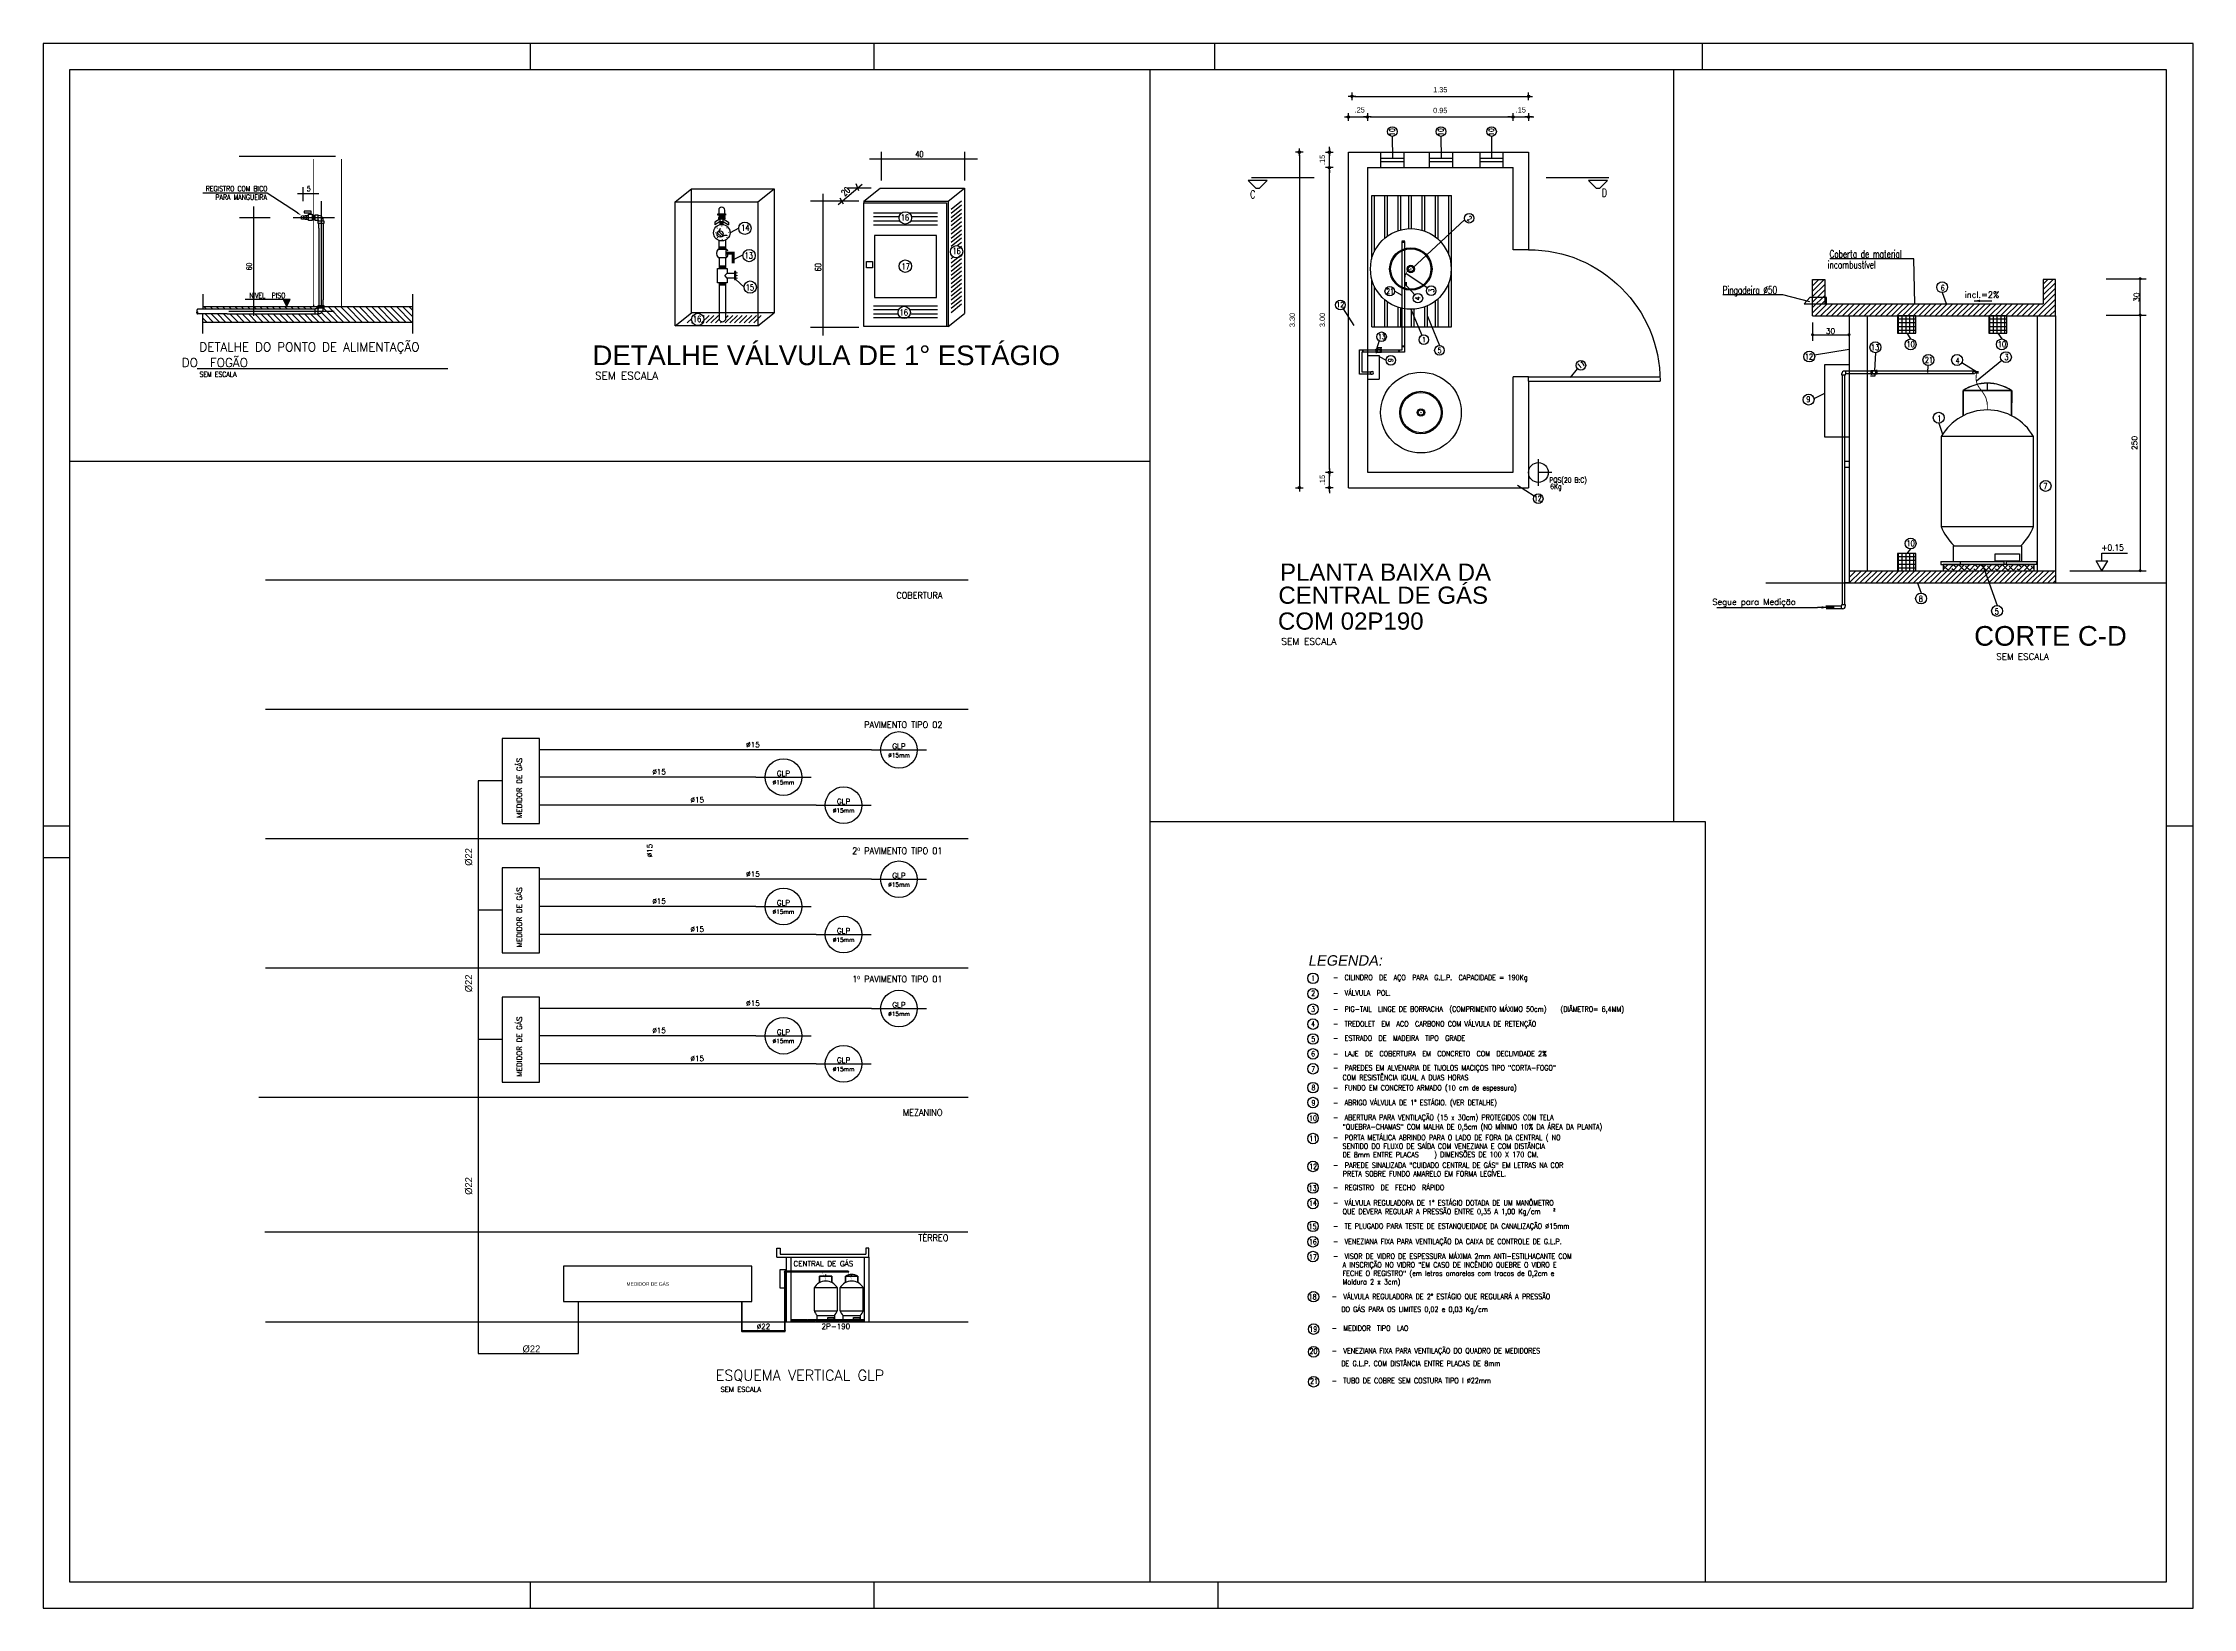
# Model space of a CAD drawing. Header units: millimetres. Extents: x 23536 to 47095, y 9984 to 20154.
# Drawn here: x 23702.3 to 23763.5, y 10026.7 to 10071.2 of the extents above; entities that cross this region are included whole.
import ezdxf
from ezdxf.enums import TextEntityAlignment as Align

# ---------------------------------------------------------------- set-up
doc = ezdxf.new("R2010")
doc.units = ezdxf.units.MM
doc.header["$LTSCALE"] = 30
doc.header["$MEASUREMENT"] = 0
for name, pattern in [('AA1', [500, 350, -150]), ('ACAD_ISO02W100', [15, 12, -3]), ('CORTE', [2850, 2150, -300, 0, -100, 0, -300]), ('HIDDEN2', [0.1875, 0.125, -0.0625])]:
    doc.linetypes.add(name, pattern=pattern)
doc.layers.get('0').update_dxf_attribs({"linetype": 'CONTINUOUS'})
for name, color, linetype in [('03', 3, 'CONTINUOUS'), ('05', 2, 'CONTINUOUS'), ('06', 6, 'CONTINUOUS'), ('ARQ', 8, 'CONTINUOUS'), ('CERC02', 3, 'CONTINUOUS'), ('CONEXAO_AG_FRIA', 3, 'CONTINUOUS'), ('CONEXAO_AG_QUENTE', 7, 'CONTINUOUS'), ('COTAGEM', 2, 'CONTINUOUS'), ('COTAS', 7, 'CONTINUOUS'), ('ESPEC', 3, 'CONTINUOUS'), ('EXTINTOR', 10, 'CONTINUOUS'), ('LAYER8', 1, 'CONTINUOUS'), ('PAREDE 2222222', 2, 'CONTINUOUS'), ('TE-INC', 3, 'CONTINUOUS'), ('TEXTO', 8, 'CONTINUOUS'), ('TEXTOS', 7, 'CONTINUOUS'), ('TUBELPAREDE', 2, 'CONTINUOUS'), ('V3', 3, 'CONTINUOUS')]:
    doc.layers.add(name, color=color, linetype=linetype)
doc.styles.add('ARIAL', font='arial.ttf', dxfattribs={"height": 0.2})
doc.styles.add('LETER', font='simplex.shx')
doc.styles.add('ROMANS', font='romans.shx', dxfattribs={"height": 0.14})
doc.styles.add('SANSSERIF', font='sas_____.pfb', dxfattribs={"height": 1})
doc.styles.add('SIMPLEX', font='simplex.shx')

# ---------------------------------------------------------------- blocks, each defined once
blk = doc.blocks.new('A')
blk.add_line((0, 0), (0, 6))
blk.add_lwpolyline([(-2, 10), (2, 10), (2, 6), (-2, 6)], close=True)
blk = doc.blocks.new('PP2E')
blk.add_line((0, 0), (0, 1))
blk.add_arc((0, 0), 1, 0, 90)
blk = doc.blocks.new('BOLA')
for p, q in [((-1.44, 0), (1.44, 0)), ((0, -1.44), (0, 1.44))]:
    blk.add_line(p, q)
blk.add_circle((0, 0), 0.452)

msp = doc.modelspace()

# ---------------------------------------------------------------- hatches: boundary and pattern name
at = {"linetype": 'Continuous'}
h = msp.add_hatch(dxfattribs=at)
h.set_pattern_fill('ANSI31', color=0, scale=0.034553, style=0)
h.set_pattern_definition([(45, (22123.95255, 9147.57743), (-0.077573898, 0.077573898), [])])
h.paths.add_polyline_path([(23753.023, 10063.817), (23753.023, 10064.508), (23752.677, 10064.508), (23752.677, 10063.471), (23759.588, 10063.471), (23759.588, 10064.508), (23759.242, 10064.508), (23759.242, 10063.817)])
h = msp.add_hatch(dxfattribs=at)
h.set_pattern_fill('ANSI31', color=256, scale=0.863827, style=0)
h.set_pattern_definition([(45, (23715.87058, 10042.60599), (-0.07635226, 0.07635226), [])])
h.paths.add_polyline_path([(23757.579, 10056.215), (23756.392, 10056.215), (23753.714, 10056.215), (23753.714, 10055.87), (23757.701, 10055.87)])
h.paths.add_polyline_path([(23759.588, 10056.215), (23757.579, 10056.215), (23757.701, 10055.87), (23759.588, 10055.87)])
at = {"layer": '03', "linetype": 'Continuous'}
h = msp.add_hatch(dxfattribs=at)
h.set_pattern_fill('NET', color=256, scale=0.864, style=0)
h.set_pattern_definition([(0, (23419.9985, 10340.94723), (0, 0.108), []), (90, (23419.9985, 10340.94723), (-0.108, 7e-18), [])])
h.paths.add_polyline_path([(23755.616, 10062.982), (23755.616, 10063.471), (23755.097, 10063.471), (23755.097, 10062.982)])
h = msp.add_hatch(dxfattribs=at)
h.set_pattern_fill('NET', color=256, scale=0.864, style=0)
h.set_pattern_definition([(0, (23422.59408, 10340.94723), (0, 0.108), []), (90, (23422.59408, 10340.94723), (-0.108, 7e-18), [])])
h.paths.add_polyline_path([(23758.211, 10062.982), (23758.211, 10063.471), (23757.693, 10063.471), (23757.693, 10062.982)])
h = msp.add_hatch(dxfattribs=at)
h.set_pattern_fill('NET', color=256, scale=0.864, style=0)
h.set_pattern_definition([(0, (23419.9985, 10334.18061), (0, 0.108), []), (90, (23419.9985, 10334.18061), (-0.108, 7e-18), [])])
h.paths.add_polyline_path([(23755.616, 10056.215), (23755.616, 10056.705), (23755.097, 10056.705), (23755.097, 10056.215)])
h = msp.add_hatch(dxfattribs=at)
h.set_pattern_fill('ANSI38', color=256, scale=0.034553, style=0)
h.set_pattern_definition([(45, (23721.07709, 10026.20655), (-0.0775739, 0.0775739), []), (135, (23721.07709, 10026.20655), (-0.2327217, 0.0775739), [0.2742651, -0.1645591])])
h.paths.add_polyline_path([(23756.91, 10056.388), (23756.91, 10056.215), (23758.983, 10056.215), (23758.983, 10056.388)])
h.paths.add_polyline_path([(23756.91, 10056.215), (23756.91, 10056.388), (23756.392, 10056.388), (23756.392, 10056.215)])
h = msp.add_hatch(dxfattribs=at)
h.set_pattern_fill('ANSI38', color=256, scale=0.008758, style=0)
h.set_pattern_definition([(45, (23714.668805, 10027.21747), (-0.01966283, 0.01966283), []), (135, (23714.668805, 10027.21747), (-0.058988485, 0.01966283), [0.0695186, -0.04171116])])
h.paths.add_polyline_path([(23723.751, 10034.868), (23723.751, 10034.824), (23724.277, 10034.824), (23724.277, 10034.868)])
h.paths.add_polyline_path([(23723.751, 10034.824), (23723.751, 10034.868), (23723.62, 10034.868), (23723.62, 10034.824)])
h = msp.add_hatch(dxfattribs=at)
h.set_pattern_fill('ANSI38', color=256, scale=0.008758, style=0)
h.set_pattern_definition([(45, (23715.360707, 10027.21747), (-0.01966283, 0.01966283), []), (135, (23715.360707, 10027.21747), (-0.058988485, 0.01966283), [0.0695186, -0.04171116])])
h.paths.add_polyline_path([(23724.443, 10034.868), (23724.443, 10034.824), (23724.969, 10034.824), (23724.969, 10034.868)])
h.paths.add_polyline_path([(23724.443, 10034.824), (23724.443, 10034.868), (23724.312, 10034.868), (23724.312, 10034.824)])
h = msp.add_hatch(dxfattribs=at)
h.set_pattern_fill('ANSI38', color=256, scale=0.008758, style=0)
h.set_pattern_definition([(45, (23716.052608, 10027.21747), (-0.01966283, 0.01966283), []), (135, (23716.052608, 10027.21747), (-0.058988485, 0.01966283), [0.0695186, -0.04171116])])
h.paths.add_polyline_path([(23725.135, 10034.868), (23725.135, 10034.824), (23725.661, 10034.824), (23725.661, 10034.868)])
h.paths.add_polyline_path([(23725.135, 10034.824), (23725.135, 10034.868), (23725.004, 10034.868), (23725.004, 10034.824)])

# ---------------------------------------------------------------- linework, layer by layer
at = {"linetype": 'Continuous'}
for p, q in [((23721.727, 10066.309), (23721.718, 10066.309)), ((23721.718, 10066.301), (23721.727, 10066.301)), ((23721.718, 10066.292), (23721.718, 10066.301)), ((23721.727, 10066.301), (23721.727, 10066.309))]:
    msp.add_line(p, q, dxfattribs=at)
at = {"color": 0, "linetype": 'Continuous'}
for p, q in [((23706.964, 10063.658), (23706.886, 10063.736)), ((23707.141, 10063.658), (23707.063, 10063.736)), ((23707.318, 10063.658), (23707.239, 10063.736)), ((23707.495, 10063.658), (23707.416, 10063.736)), ((23707.672, 10063.658), (23707.593, 10063.736)), ((23707.848, 10063.658), (23707.77, 10063.736)), ((23708.025, 10063.658), (23707.947, 10063.736)), ((23708.202, 10063.658), (23708.123, 10063.736)), ((23708.379, 10063.658), (23708.3, 10063.736)), ((23708.555, 10063.658), (23708.477, 10063.736)), ((23708.732, 10063.658), (23708.654, 10063.736)), ((23708.909, 10063.658), (23708.83, 10063.736)), ((23709.086, 10063.658), (23709.007, 10063.736)), ((23709.263, 10063.658), (23709.184, 10063.736)), ((23709.439, 10063.658), (23709.361, 10063.736)), ((23709.616, 10063.658), (23709.538, 10063.736)), ((23709.793, 10063.658), (23709.714, 10063.736)), ((23710.871, 10063.286), (23710.421, 10063.736)), ((23711.048, 10063.286), (23710.598, 10063.736)), ((23711.225, 10063.286), (23710.775, 10063.736)), ((23711.402, 10063.286), (23710.952, 10063.736)), ((23711.579, 10063.286), (23711.129, 10063.736)), ((23711.755, 10063.286), (23711.305, 10063.736)), ((23711.932, 10063.286), (23711.482, 10063.736)), ((23712.109, 10063.286), (23711.659, 10063.736)), ((23712.286, 10063.286), (23711.836, 10063.736)), ((23712.462, 10063.286), (23712.012, 10063.736)), ((23712.639, 10063.286), (23712.189, 10063.736)), ((23712.816, 10063.286), (23712.366, 10063.736)), ((23712.826, 10063.453), (23712.543, 10063.736)), ((23712.826, 10063.63), (23712.72, 10063.736)), ((23706.982, 10063.286), (23706.86, 10063.409)), ((23707.159, 10063.286), (23706.918, 10063.528)), ((23707.336, 10063.286), (23707.094, 10063.528)), ((23707.513, 10063.286), (23707.271, 10063.528)), ((23707.689, 10063.286), (23707.448, 10063.528)), ((23707.866, 10063.286), (23707.625, 10063.528)), ((23708.043, 10063.286), (23707.802, 10063.528)), ((23708.22, 10063.286), (23707.978, 10063.528)), ((23708.397, 10063.286), (23708.155, 10063.528)), ((23708.573, 10063.286), (23708.332, 10063.528)), ((23708.75, 10063.286), (23708.509, 10063.528)), ((23708.927, 10063.286), (23708.685, 10063.528)), ((23709.104, 10063.286), (23708.862, 10063.528)), ((23709.28, 10063.286), (23709.039, 10063.528)), ((23709.457, 10063.286), (23709.216, 10063.528)), ((23709.634, 10063.286), (23709.393, 10063.528)), ((23709.811, 10063.286), (23709.569, 10063.528)), ((23709.988, 10063.286), (23709.746, 10063.528)), ((23710.164, 10063.286), (23709.923, 10063.528)), ((23710.341, 10063.286), (23710.109, 10063.518)), ((23710.518, 10063.286), (23710.236, 10063.568)), ((23710.695, 10063.286), (23710.291, 10063.691))]:
    msp.add_line(p, q, dxfattribs=at)
at = {"color": 8, "linetype": 'HIDDEN2'}
for p, q in [((23709.97, 10063.658), (23709.891, 10063.736)), ((23710.001, 10063.782), (23710.001, 10063.736)), ((23710.126, 10063.678), (23710.068, 10063.736)), ((23710.14, 10063.691), (23710.14, 10063.766)), ((23710.14, 10063.766), (23710.3, 10063.766)), ((23710.3, 10063.766), (23710.3, 10063.691)), ((23707.552, 10063.658), (23706.702, 10063.658)), ((23707.552, 10063.528), (23706.702, 10063.528)), ((23710.052, 10063.658), (23707.552, 10063.658)), ((23707.552, 10063.528), (23710.052, 10063.528)), ((23710.052, 10063.518), (23710.052, 10063.678)), ((23710.052, 10063.678), (23710.127, 10063.678)), ((23710.127, 10063.518), (23710.052, 10063.518)), ((23710.127, 10063.678), (23710.127, 10063.518)), ((23710.3, 10063.691), (23710.14, 10063.691))]:
    msp.add_line(p, q, dxfattribs=at)
at = {"color": 2}
for p, q in [((23725.29, 10051.109, -5.813), (23716.434, 10051.109, -5.813)), ((23725.888, 10051.109, -5.813), (23725.29, 10051.109, -5.813)), ((23722.601, 10050.336, -5.813), (23716.434, 10050.336, -5.813)), ((23714.688, 10050.227, -5.813), (23714.688, 10033.924, -5.813)), ((23715.377, 10050.227, -5.813), (23714.688, 10050.227, -5.813)), ((23723.819, 10049.536, -5.813), (23716.434, 10049.536, -5.813)), ((23724.312, 10049.536, -5.813), (23723.819, 10049.536, -5.813)), ((23725.29, 10047.426, -5.813), (23716.434, 10047.426, -5.813)), ((23725.888, 10047.426, -5.813), (23725.29, 10047.426, -5.813)), ((23722.601, 10046.653, -5.813), (23716.434, 10046.653, -5.813)), ((23715.377, 10046.544, -5.813), (23714.688, 10046.544, -5.813)), ((23723.819, 10045.853, -5.813), (23716.434, 10045.853, -5.813)), ((23724.312, 10045.853, -5.813), (23723.819, 10045.853, -5.813)), ((23725.29, 10043.744, -5.813), (23716.434, 10043.744, -5.813)), ((23725.888, 10043.744, -5.813), (23725.29, 10043.744, -5.813)), ((23722.601, 10042.971, -5.813), (23716.434, 10042.971, -5.813)), ((23715.377, 10042.862, -5.813), (23714.688, 10042.862, -5.813)), ((23723.819, 10042.171, -5.813), (23716.434, 10042.171, -5.813)), ((23724.312, 10042.171, -5.813), (23723.819, 10042.171, -5.813)), ((23717.552, 10033.924, -5.813), (23717.552, 10035.407, -5.813)), ((23714.688, 10033.924, -5.813), (23717.552, 10033.924, -5.813))]:
    msp.add_line(p, q, dxfattribs=at)
at = {"elevation": -5.813}
for points in [[(23716.434, 10049.018), (23716.434, 10051.436), (23715.377, 10051.436), (23715.377, 10049.018)], [(23716.434, 10045.335), (23716.434, 10047.753), (23715.377, 10047.753), (23715.377, 10045.335)], [(23716.434, 10041.653), (23716.434, 10044.071), (23715.377, 10044.071), (23715.377, 10041.653)]]:
    msp.add_lwpolyline(points, close=True, dxfattribs=at)
at = {"color": 8, "linetype": 'HIDDEN2'}
for centre, radius, start, end in [((23706.719, 10063.566), 0.0411, 136.38451, 246.68631), ((23706.732, 10063.618), 0.0495, 126.79482, 235.39109), ((23706.687, 10063.553), 0.0294, 300.68271, 55.77292), ((23710.109, 10063.71), 0.0524, 290.51835, 337.87828), ((23710.143, 10063.674), 0.141, 263.82466, 6.76714)]:
    msp.add_arc(centre, radius, start, end, dxfattribs=at)
at = {"layer": '03', "linetype": 'AA1'}
for p, q in [((23740.381, 10068.132), (23740.381, 10067.691)), ((23741.049, 10067.691), (23741.049, 10068.132)), ((23741.765, 10068.132), (23741.765, 10067.691)), ((23742.434, 10067.691), (23742.434, 10068.132)), ((23743.205, 10068.132), (23743.205, 10067.691)), ((23743.873, 10067.691), (23743.873, 10068.132)), ((23720.305, 10066.716), (23720.769, 10067.087)), ((23720.769, 10067.087), (23723.12, 10067.087)), ((23720.769, 10063.561), (23720.769, 10067.087)), ((23722.656, 10066.716), (23723.12, 10067.087)), ((23723.12, 10067.087), (23723.12, 10063.561)), ((23720.305, 10066.716), (23722.656, 10066.716)), ((23720.305, 10063.19), (23720.305, 10066.716)), ((23722.656, 10066.716), (23722.656, 10063.19)), ((23720.305, 10063.19), (23720.769, 10063.561)), ((23722.656, 10063.19), (23720.305, 10063.19)), ((23723.12, 10063.561), (23720.769, 10063.561)), ((23722.656, 10063.19), (23723.12, 10063.561))]:
    msp.add_line(p, q, dxfattribs=at)
at = {"layer": '03'}
for p, q in [((23740.381, 10067.958), (23741.049, 10067.958)), ((23740.381, 10067.864), (23741.049, 10067.864)), ((23741.765, 10067.958), (23742.434, 10067.958)), ((23741.765, 10067.864), (23742.434, 10067.864)), ((23743.205, 10067.958), (23743.873, 10067.958)), ((23743.205, 10067.864), (23743.873, 10067.864)), ((23740.127, 10066.897), (23742.395, 10066.897)), ((23740.127, 10065.086), (23740.127, 10066.897)), ((23740.203, 10065.297), (23740.203, 10066.897)), ((23740.505, 10065.688), (23740.505, 10066.897)), ((23740.581, 10065.746), (23740.581, 10066.897)), ((23740.883, 10065.898), (23740.883, 10066.897)), ((23740.883, 10065.898), (23740.883, 10066.897)), ((23740.959, 10065.919), (23740.959, 10066.897)), ((23741.185, 10065.953), (23741.185, 10066.897)), ((23741.261, 10065.955), (23741.261, 10066.897)), ((23741.563, 10065.898), (23741.563, 10066.897)), ((23741.639, 10065.884), (23741.639, 10066.897)), ((23741.941, 10065.717), (23741.941, 10066.897)), ((23742.017, 10065.653), (23742.017, 10066.897)), ((23742.319, 10065.203), (23742.319, 10066.897)), ((23742.395, 10063.163), (23742.395, 10066.897)), ((23740.127, 10063.163), (23740.127, 10064.526)), ((23742.319, 10063.163), (23742.319, 10064.409)), ((23740.203, 10063.163), (23740.203, 10064.315)), ((23740.505, 10063.163), (23740.505, 10063.924)), ((23740.581, 10063.163), (23740.581, 10063.866)), ((23741.639, 10063.163), (23741.639, 10063.728)), ((23741.715, 10063.163), (23741.715, 10063.759)), ((23741.941, 10063.163), (23741.941, 10063.895)), ((23742.017, 10063.163), (23742.017, 10063.958)), ((23740.127, 10063.163), (23742.395, 10063.163)), ((23740.883, 10063.163), (23740.883, 10063.714)), ((23740.959, 10063.163), (23740.959, 10063.692)), ((23741.261, 10063.163), (23741.261, 10063.657)), ((23741.337, 10063.163), (23741.337, 10063.661)), ((23741.639, 10063.163), (23741.639, 10063.692)), ((23742.017, 10063.163), (23742.017, 10063.692)), ((23744.592, 10061.737), (23748.335, 10061.737)), ((23744.592, 10061.612), (23744.592, 10061.737)), ((23722.485, 10036.407, -5.813), (23717.12, 10036.407, -5.813)), ((23717.12, 10036.407, -5.813), (23717.12, 10035.407, -5.813)), ((23722.485, 10035.407, -5.813), (23722.485, 10036.407, -5.813)), ((23723.409, 10036.235, -5.813), (23723.409, 10036.247, -5.813)), ((23723.432, 10036.235, -5.813), (23723.409, 10036.235, -5.813)), ((23723.411, 10036.233, -5.813), (23723.411, 10034.579, -5.813)), ((23725.228, 10036.264, -5.813), (23723.426, 10036.264, -5.813)), ((23723.438, 10036.264, -5.813), (23723.426, 10036.264, -5.813)), ((23723.429, 10034.579, -5.813), (23723.429, 10036.233, -5.813)), ((23723.432, 10036.241, -5.813), (23723.432, 10036.235, -5.813)), ((23723.438, 10036.241, -5.813), (23723.432, 10036.241, -5.813)), ((23723.438, 10036.262, -5.813), (23723.438, 10036.264, -5.813)), ((23723.438, 10036.244, -5.813), (23723.438, 10036.262, -5.813)), ((23723.438, 10036.246, -5.813), (23725.23, 10036.246, -5.813)), ((23723.438, 10036.244, -5.813), (23723.438, 10036.241, -5.813)), ((23723.46, 10036.615, -5.813), (23723.46, 10036.483, -5.813)), ((23723.46, 10035.612, -5.813), (23723.429, 10035.612, -5.813)), ((23724.254, 10035.792, -5.813), (23724.254, 10035.143, -5.813)), ((23724.92, 10035.792, -5.813), (23724.254, 10035.792, -5.813)), ((23724.762, 10036.124, -5.813), (23724.411, 10036.124, -5.813)), ((23724.411, 10036.124, -5.813), (23724.412, 10035.942, -5.813)), ((23724.412, 10036.124, -5.813), (23724.762, 10036.124, -5.813)), ((23724.412, 10035.942, -5.813), (23724.412, 10036.124, -5.813)), ((23724.762, 10035.942, -5.813), (23724.762, 10036.124, -5.813)), ((23724.762, 10036.124, -5.813), (23724.762, 10035.942, -5.813)), ((23724.92, 10035.143, -5.813), (23724.92, 10035.792, -5.813)), ((23724.991, 10035.792, -5.813), (23724.991, 10035.143, -5.813)), ((23725.656, 10035.792, -5.813), (23724.991, 10035.792, -5.813)), ((23725.498, 10036.124, -5.813), (23725.148, 10036.124, -5.813)), ((23725.148, 10036.124, -5.813), (23725.499, 10036.124, -5.813)), ((23725.148, 10036.124, -5.813), (23725.149, 10035.942, -5.813)), ((23725.149, 10035.942, -5.813), (23725.148, 10036.124, -5.813)), ((23725.498, 10035.942, -5.813), (23725.498, 10036.124, -5.813)), ((23725.499, 10036.124, -5.813), (23725.498, 10035.942, -5.813)), ((23725.656, 10035.143, -5.813), (23725.656, 10035.792, -5.813)), ((23717.12, 10035.407, -5.813), (23722.485, 10035.407, -5.813)), ((23722.193, 10035.407, -5.813), (23722.193, 10034.579, -5.813)), ((23722.212, 10034.579, -5.813), (23722.212, 10035.407, -5.813)), ((23723.46, 10035.568, -5.813), (23723.429, 10035.568, -5.813)), ((23724.254, 10035.143, -5.813), (23724.92, 10035.143, -5.813)), ((23724.342, 10035.003, -5.813), (23724.832, 10035.003, -5.813)), ((23724.991, 10035.143, -5.813), (23725.656, 10035.143, -5.813)), ((23725.078, 10035.003, -5.813), (23725.569, 10035.003, -5.813)), ((23722.191, 10034.579, -5.813), (23722.191, 10034.566, -5.813)), ((23722.214, 10034.579, -5.813), (23722.191, 10034.579, -5.813)), ((23722.22, 10034.549, -5.813), (23722.208, 10034.549, -5.813)), ((23722.214, 10034.572, -5.813), (23722.214, 10034.579, -5.813)), ((23722.22, 10034.572, -5.813), (23722.214, 10034.572, -5.813)), ((23722.22, 10034.57, -5.813), (23722.22, 10034.572, -5.813)), ((23722.22, 10034.57, -5.813), (23722.22, 10034.552, -5.813)), ((23723.403, 10034.568, -5.813), (23722.22, 10034.568, -5.813)), ((23722.22, 10034.552, -5.813), (23722.22, 10034.549, -5.813)), ((23722.22, 10034.549, -5.813), (23723.415, 10034.549, -5.813)), ((23723.403, 10034.57, -5.813), (23723.403, 10034.572, -5.813)), ((23723.403, 10034.572, -5.813), (23723.409, 10034.572, -5.813)), ((23723.403, 10034.57, -5.813), (23723.403, 10034.552, -5.813)), ((23723.403, 10034.552, -5.813), (23723.403, 10034.549, -5.813)), ((23723.403, 10034.549, -5.813), (23723.415, 10034.549, -5.813)), ((23723.409, 10034.579, -5.813), (23723.432, 10034.579, -5.813)), ((23723.409, 10034.572, -5.813), (23723.409, 10034.579, -5.813)), ((23723.432, 10034.579, -5.813), (23723.432, 10034.566, -5.813))]:
    msp.add_line(p, q, dxfattribs=at)
for points, const_width in [([(23741.241, 10064.806), (23741.213, 10064.798), (23741.183, 10064.783), (23741.154, 10064.759), (23741.126, 10064.725), (23741.103, 10064.677), (23741.085, 10064.614), (23741.076, 10064.533), (23741.075, 10064.433)], 0.0181), ([(23757.653, 10060.793), (23757.649, 10060.991), (23757.61, 10061.139), (23757.549, 10061.254), (23757.478, 10061.35), (23757.409, 10061.442), (23757.354, 10061.545), (23757.328, 10061.673), (23757.341, 10061.841)], 0.0259), ([(23724.587, 10035.984), (23724.586, 10036.034), (23724.576, 10036.072), (23724.561, 10036.101), (23724.542, 10036.125), (23724.525, 10036.149), (23724.511, 10036.175), (23724.504, 10036.207), (23724.508, 10036.25)], 0.00657), ([(23725.324, 10035.984), (23725.323, 10036.034), (23725.313, 10036.072), (23725.297, 10036.101), (23725.279, 10036.125), (23725.262, 10036.149), (23725.248, 10036.175), (23725.241, 10036.207), (23725.244, 10036.25)], 0.00657)]:
    msp.add_lwpolyline(points, dxfattribs=dict(at, const_width=const_width))
for points in [[(23756.323, 10056.474), (23757.256, 10056.474)], [(23756.323, 10056.474), (23756.323, 10056.388)], [(23756.323, 10056.388), (23757.187, 10056.388)], [(23756.392, 10056.388), (23756.392, 10056.215), (23758.983, 10056.215), (23758.983, 10056.388), (23756.392, 10056.388)], [(23756.876, 10056.474), (23756.876, 10056.388)], [(23757.256, 10056.474), (23758.12, 10056.474)], [(23757.256, 10056.388), (23758.12, 10056.388)], [(23758.12, 10056.474), (23758.12, 10056.388)], [(23758.189, 10056.474), (23758.983, 10056.474)], [(23758.189, 10056.474), (23758.189, 10056.388)], [(23758.189, 10056.388), (23758.983, 10056.388)], [(23758.983, 10056.474), (23759.052, 10056.474), (23759.052, 10056.388), (23758.983, 10056.388)]]:
    msp.add_lwpolyline(points, dxfattribs=at)
at = {"layer": '03', "elevation": -5.813}
for points in [[(23723.197, 10036.663), (23723.197, 10036.926), (23723.285, 10036.926), (23723.285, 10036.751)], [(23725.814, 10036.663), (23725.814, 10036.926), (23725.726, 10036.926), (23725.726, 10036.751)], [(23723.197, 10036.663), (23725.814, 10036.663)], [(23723.285, 10036.751), (23725.726, 10036.751)], [(23723.46, 10035.787), (23723.285, 10035.787), (23723.285, 10036.313), (23723.46, 10036.313)], [(23723.46, 10036.663), (23723.46, 10034.824)], [(23723.591, 10036.663), (23723.591, 10034.824)], [(23725.683, 10036.663), (23725.683, 10034.824)], [(23725.814, 10036.663), (23725.814, 10034.824)], [(23724.587, 10036.124), (23724.587, 10036.177)], [(23724.587, 10036.124), (23724.587, 10036.177)], [(23725.323, 10036.124), (23725.323, 10036.177)], [(23725.324, 10036.124), (23725.324, 10036.177)], [(23724.342, 10034.89), (23724.342, 10035.003)], [(23724.832, 10035.003), (23724.832, 10034.89)], [(23725.078, 10034.89), (23725.078, 10035.003)], [(23725.569, 10035.003), (23725.569, 10034.89)], [(23723.46, 10034.824), (23725.814, 10034.824)], [(23723.603, 10034.89), (23723.603, 10034.868)], [(23723.603, 10034.89), (23723.839, 10034.89)], [(23723.603, 10034.868), (23723.822, 10034.868)], [(23723.62, 10034.868), (23723.62, 10034.824), (23724.277, 10034.824), (23724.277, 10034.868), (23723.62, 10034.868)], [(23723.743, 10034.89), (23723.743, 10034.868)], [(23723.839, 10034.89), (23724.058, 10034.89)], [(23723.839, 10034.868), (23724.058, 10034.868)], [(23724.058, 10034.89), (23724.058, 10034.868)], [(23724.076, 10034.89), (23724.277, 10034.89)], [(23724.076, 10034.89), (23724.076, 10034.868)], [(23724.076, 10034.868), (23724.277, 10034.868)], [(23724.277, 10034.89), (23724.295, 10034.89), (23724.295, 10034.868), (23724.277, 10034.868)], [(23724.295, 10034.89), (23724.531, 10034.89)], [(23724.295, 10034.89), (23724.295, 10034.868)], [(23724.295, 10034.868), (23724.513, 10034.868)], [(23724.312, 10034.868), (23724.312, 10034.824), (23724.969, 10034.824), (23724.969, 10034.868), (23724.312, 10034.868)], [(23724.435, 10034.89), (23724.435, 10034.868)], [(23724.531, 10034.89), (23724.75, 10034.89)], [(23724.531, 10034.868), (23724.75, 10034.868)], [(23724.75, 10034.89), (23724.75, 10034.868)], [(23724.767, 10034.89), (23724.767, 10034.868)], [(23724.767, 10034.89), (23724.969, 10034.89)], [(23724.767, 10034.868), (23724.969, 10034.868)], [(23724.969, 10034.89), (23724.986, 10034.89), (23724.986, 10034.868), (23724.969, 10034.868)], [(23724.986, 10034.89), (23724.986, 10034.868)], [(23724.986, 10034.89), (23725.223, 10034.89)], [(23724.986, 10034.868), (23725.205, 10034.868)], [(23725.004, 10034.868), (23725.004, 10034.824), (23725.661, 10034.824), (23725.661, 10034.868), (23725.004, 10034.868)], [(23725.127, 10034.89), (23725.127, 10034.868)], [(23725.223, 10034.89), (23725.442, 10034.89)], [(23725.223, 10034.868), (23725.442, 10034.868)], [(23725.442, 10034.89), (23725.442, 10034.868)], [(23725.459, 10034.89), (23725.661, 10034.89)], [(23725.459, 10034.89), (23725.459, 10034.868)], [(23725.459, 10034.868), (23725.661, 10034.868)], [(23725.661, 10034.89), (23725.678, 10034.89), (23725.678, 10034.868), (23725.661, 10034.868)]]:
    msp.add_lwpolyline(points, dxfattribs=at)
for points in [[(23724.644, 10034.945), (23724.819, 10034.945), (23724.819, 10034.892), (23724.644, 10034.892)], [(23725.38, 10034.945), (23725.555, 10034.945), (23725.555, 10034.892), (23725.38, 10034.892)]]:
    msp.add_lwpolyline(points, close=True, dxfattribs=at)
at = {"layer": '03'}
for centre in [(23724.491, 10036.255, -5.813), (23725.228, 10036.255, -5.813)]:
    msp.add_circle(centre, 0.00914, dxfattribs=at)
for centre, radius, start, end in [((23723.424, 10036.249, -5.813), 0.0157, 85.11891, 184.88109), ((23724.587, 10035.601, -5.813), 0.384, 29.86283, 150.13717), ((23725.324, 10035.601, -5.813), 0.384, 29.86283, 150.13717), ((23725.323, 10035.859, -5.813), 0.318, 56.60151, 123.39849), ((23725.324, 10035.859, -5.813), 0.318, 56.60151, 123.39849), ((23724.587, 10035.264, -5.813), 0.354, 199.84809, 226.70386), ((23724.587, 10035.264, -5.813), 0.354, 313.29614, 340.15191), ((23725.324, 10035.264, -5.813), 0.354, 199.84809, 226.70386), ((23725.324, 10035.264, -5.813), 0.354, 313.29614, 340.15191), ((23722.206, 10034.565, -5.813), 0.0157, 175.11891, 274.88109), ((23723.416, 10034.565, -5.813), 0.0157, 265.11891, 4.88109)]:
    msp.add_arc(centre, radius, start, end, dxfattribs=at)
for points in [[(23724.501, 10036.264, -5.813), (23724.525, 10036.264, -5.813), (23724.501, 10036.246, -5.813), (23724.525, 10036.246, -5.813)], [(23725.237, 10036.264, -5.813), (23725.262, 10036.264, -5.813), (23725.237, 10036.246, -5.813), (23725.262, 10036.246, -5.813)]]:
    msp.add_solid(points, dxfattribs=at)
at = {"layer": '05', "linetype": 'CORTE'}
for p, q in [((23736.706, 10067.407), (23738.492, 10067.407)), ((23745.095, 10067.407), (23746.881, 10067.407))]:
    msp.add_line(p, q, dxfattribs=at)
at = {"layer": '05', "color": 7, "linetype": 'Continuous'}
for p, q in [((23721.499, 10065.839), (23721.618, 10065.722)), ((23721.535, 10065.879), (23721.658, 10065.76))]:
    msp.add_line(p, q, dxfattribs=at)
at = {"layer": '05'}
msp.add_line((23753.714, 10055.87), (23753.593, 10055.87), dxfattribs=at)
at = {"layer": '05', "linetype": 'Continuous', "const_width": 0.025}
msp.add_lwpolyline([(23710.801, 10067.936), (23710.801, 10063.736), (23710.001, 10063.736), (23710.001, 10067.936)], dxfattribs=at)
at = {"layer": '05', "color": 7, "linetype": 'Continuous', "const_width": 0.0145}
for points in [[(23721.437, 10065.833, 1), (23721.452, 10065.833, 1)], [(23721.49, 10065.97, 1), (23721.505, 10065.97, 1)], [(23721.496, 10065.699, 1), (23721.511, 10065.699, 1)], [(23721.624, 10066.029, 1), (23721.639, 10066.029, 1)], [(23721.633, 10065.646, 1), (23721.648, 10065.646, 1)], [(23721.761, 10065.976, 1), (23721.776, 10065.976, 1)], [(23721.767, 10065.705, 1), (23721.782, 10065.705, 1)], [(23721.82, 10065.842, 1), (23721.835, 10065.842, 1)]]:
    msp.add_lwpolyline(points, format="xyb", close=True, dxfattribs=at)
at = {"layer": '05', "color": 7, "linetype": 'Continuous'}
for points in [[(23721.539, 10065.875), (23721.571, 10065.917, 0.137538), (23721.593, 10065.969, -1.145963)], [(23721.634, 10065.731), (23721.694, 10065.763, -0.244352), (23721.778, 10065.763, 1.646735)]]:
    msp.add_lwpolyline(points, format="xyb", dxfattribs=at)
msp.add_lwpolyline([(23721.541, 10065.61), (23721.541, 10065.439), (23721.743, 10065.439), (23721.743, 10065.627)], dxfattribs=at)
for points, const_width in [([(23721.766, 10065.259), (23721.952, 10065.259), (23721.952, 10064.967)], 0.0881), ([(23722.03, 10064.697), (23722.076, 10064.697)], 0.0294), ([(23722.03, 10064.622), (23722.076, 10064.622)], 0.0294), ([(23722.03, 10064.541), (23722.076, 10064.541)], 0.0294)]:
    msp.add_lwpolyline(points, dxfattribs=dict(at, const_width=const_width))
at = {"layer": '05'}
for points in [[(23752.677, 10063.471), (23752.677, 10064.508), (23753.023, 10064.508), (23753.023, 10063.817)], [(23759.588, 10063.471), (23759.588, 10064.508), (23759.242, 10064.508), (23759.242, 10063.817)], [(23753.023, 10063.817), (23759.242, 10063.817)], [(23752.677, 10063.471), (23759.588, 10063.471)], [(23753.714, 10063.471), (23753.714, 10056.215)], [(23754.232, 10063.471), (23754.232, 10056.215)], [(23755.097, 10063.471), (23755.097, 10062.982), (23755.616, 10062.982), (23755.616, 10063.471), (23755.097, 10063.471)], [(23757.693, 10063.471), (23757.693, 10062.982), (23758.211, 10062.982), (23758.211, 10063.471), (23757.693, 10063.471)], [(23759.07, 10063.471), (23759.07, 10056.215)], [(23759.588, 10063.471), (23759.588, 10056.215)], [(23755.097, 10056.705), (23755.097, 10056.215), (23755.616, 10056.215), (23755.616, 10056.705), (23755.097, 10056.705)], [(23751.349, 10055.87), (23762.756, 10055.87)], [(23753.714, 10056.215), (23759.588, 10056.215)]]:
    msp.add_lwpolyline(points, dxfattribs=at)
at = {"layer": '05', "linetype": 'Continuous'}
for points in [[(23740.305, 10062.52), (23740.305, 10062.566), (23740.418, 10062.566)], [(23754.45, 10061.807), (23754.45, 10061.755), (23754.322, 10061.755)]]:
    msp.add_lwpolyline(points, dxfattribs=at)
at = {"layer": '05', "color": 7, "linetype": 'Continuous'}
for centre, radius in [((23721.628, 10065.838), 0.235), ((23721.58, 10065.803), 0.0888)]:
    msp.add_circle(centre, radius, dxfattribs=at)
at = {"layer": '05'}
for centre in [(23741.241, 10064.806), (23741.529, 10060.718)]:
    msp.add_circle(centre, 1.149, dxfattribs=at)
at = {"layer": '06', "linetype": 'Continuous'}
for p, q in [((23726.161, 10068.141), (23726.161, 10067.321)), ((23728.537, 10068.141), (23728.537, 10067.321)), ((23740.714, 10068.582), (23740.715, 10067.958)), ((23742.099, 10068.582), (23742.1, 10067.958)), ((23743.539, 10068.582), (23743.539, 10067.958)), ((23725.836, 10067.94), (23728.902, 10067.94)), ((23708.69, 10066.962), (23706.86, 10066.962)), ((23709.548, 10066.402), (23708.69, 10066.962)), ((23710.154, 10066.948), (23709.549, 10066.948)), ((23709.704, 10067.131), (23709.704, 10066.737)), ((23724.505, 10066.949), (23724.505, 10062.909)), ((23724.938, 10066.64), (23725.623, 10067.224)), ((23725.093, 10066.655), (23725, 10066.826)), ((23725.883, 10067.109), (23725.217, 10067.109)), ((23725.526, 10067.027), (23725.449, 10067.228)), ((23725.675, 10066.737), (23726.139, 10067.109)), ((23726.139, 10067.109), (23728.49, 10067.109)), ((23728.073, 10066.737), (23728.537, 10067.109)), ((23728.49, 10067.109), (23728.537, 10067.109)), ((23728.537, 10067.109), (23728.537, 10067.062)), ((23728.537, 10067.062), (23728.537, 10063.536)), ((23736.61, 10067.327), (23736.827, 10067.11)), ((23736.827, 10067.11), (23736.936, 10067.11)), ((23736.936, 10067.11), (23737.154, 10067.327)), ((23746.299, 10067.328), (23746.516, 10067.111)), ((23746.843, 10067.328), (23746.299, 10067.328)), ((23746.516, 10067.111), (23746.625, 10067.111)), ((23746.625, 10067.111), (23746.843, 10067.328)), ((23708.774, 10066.266), (23707.902, 10066.266)), ((23708.296, 10066.582), (23708.296, 10063.471)), ((23709.863, 10066.327), (23709.663, 10066.307)), ((23709.663, 10066.226), (23709.663, 10066.307)), ((23709.863, 10066.206), (23709.663, 10066.226)), ((23709.721, 10066.313), (23709.721, 10066.218)), ((23709.735, 10066.314), (23709.735, 10066.218)), ((23709.943, 10066.45), (23709.736, 10066.45)), ((23709.736, 10066.45), (23709.736, 10066.404)), ((23709.736, 10066.404), (23709.888, 10066.404)), ((23709.791, 10066.32), (23709.791, 10066.211)), ((23709.805, 10066.321), (23709.805, 10066.211)), ((23709.863, 10066.362), (23709.963, 10066.362)), ((23709.863, 10066.182), (23709.863, 10066.362)), ((23709.963, 10066.182), (23709.863, 10066.182)), ((23709.888, 10066.404), (23709.888, 10066.362)), ((23709.943, 10066.362), (23709.943, 10066.45)), ((23709.963, 10066.362), (23709.963, 10066.182)), ((23710.053, 10066.329), (23709.963, 10066.329)), ((23710.053, 10066.204), (23709.963, 10066.204)), ((23709.972, 10066.329), (23709.972, 10066.204)), ((23709.994, 10066.329), (23709.994, 10066.204)), ((23710.015, 10066.329), (23710.015, 10066.204)), ((23710.037, 10066.329), (23710.037, 10066.204)), ((23721.584, 10066.233), (23721.431, 10066.139)), ((23721.519, 10066.335), (23721.519, 10066.377)), ((23721.519, 10066.377), (23721.731, 10066.377)), ((23721.731, 10066.335), (23721.519, 10066.335)), ((23721.531, 10066.275), (23721.531, 10066.233)), ((23721.719, 10066.275), (23721.531, 10066.275)), ((23721.531, 10066.233), (23721.719, 10066.233)), ((23721.54, 10066.482), (23721.54, 10066.377)), ((23721.54, 10066.377), (23721.71, 10066.377)), ((23721.55, 10066.335), (23721.55, 10066.275)), ((23721.55, 10066.326), (23721.7, 10066.326)), ((23721.55, 10066.313), (23721.7, 10066.313)), ((23721.55, 10066.301), (23721.7, 10066.301)), ((23721.55, 10066.288), (23721.7, 10066.288)), ((23721.55, 10066.275), (23721.7, 10066.275)), ((23721.575, 10066.275), (23721.575, 10066.233)), ((23721.584, 10066.068), (23721.584, 10066.233)), ((23721.584, 10066.233), (23721.666, 10066.233)), ((23721.666, 10066.068), (23721.666, 10066.233)), ((23721.666, 10066.233), (23721.819, 10066.139)), ((23721.679, 10066.233), (23721.679, 10066.275)), ((23721.7, 10066.275), (23721.7, 10066.335)), ((23721.71, 10066.377), (23721.71, 10066.482)), ((23721.719, 10066.233), (23721.719, 10066.275)), ((23721.731, 10066.377), (23721.731, 10066.335)), ((23724.814, 10066.737), (23724.149, 10066.737)), ((23725.526, 10066.737), (23724.814, 10066.737)), ((23725.675, 10066.737), (23725.675, 10066.69)), ((23725.675, 10066.737), (23728.026, 10066.737)), ((23725.675, 10066.69), (23728.026, 10066.69)), ((23725.675, 10063.164), (23725.675, 10066.69)), ((23725.944, 10066.408), (23726.757, 10066.408)), ((23725.944, 10066.299), (23726.68, 10066.299)), ((23726.947, 10066.408), (23727.771, 10066.408)), ((23727.024, 10066.299), (23727.771, 10066.299)), ((23728.026, 10066.737), (23728.073, 10066.737)), ((23728.026, 10066.69), (23728.026, 10063.164)), ((23728.073, 10066.737), (23728.073, 10066.69)), ((23728.073, 10066.69), (23728.073, 10063.164)), ((23728.156, 10066.51), (23728.453, 10066.748)), ((23728.156, 10066.392), (23728.453, 10066.63)), ((23728.156, 10066.275), (23728.453, 10066.512)), ((23728.156, 10066.157), (23728.453, 10066.395)), ((23728.156, 10066.04), (23728.453, 10066.277)), ((23742.773, 10066.207), (23741.284, 10064.829)), ((23710.153, 10065.965), (23710.153, 10066.099)), ((23710.153, 10065.965), (23710.153, 10063.924)), ((23710.283, 10066.099), (23710.283, 10065.965)), ((23710.283, 10065.965), (23710.283, 10063.924)), ((23721.584, 10066.154), (23721.431, 10066.06)), ((23721.431, 10066.139), (23721.431, 10066.06)), ((23721.584, 10066.154), (23721.666, 10066.154)), ((23721.584, 10066.135), (23721.666, 10066.135)), ((23721.584, 10066.11), (23721.666, 10066.11)), ((23721.584, 10066.091), (23721.666, 10066.091)), ((23721.666, 10066.154), (23721.819, 10066.06)), ((23721.819, 10066.139), (23721.819, 10066.06)), ((23725.944, 10066.175), (23726.697, 10066.175)), ((23725.944, 10066.067), (23727.771, 10066.067)), ((23727.007, 10066.175), (23727.771, 10066.175)), ((23728.156, 10065.922), (23728.453, 10066.16)), ((23728.156, 10065.805), (23728.453, 10066.042)), ((23728.156, 10065.687), (23728.453, 10065.925)), ((23728.156, 10065.57), (23728.453, 10065.807)), ((23728.156, 10065.452), (23728.453, 10065.69)), ((23728.329, 10065.472), (23728.453, 10065.572)), ((23721.528, 10065.368), (23721.763, 10065.368)), ((23721.528, 10065.129), (23721.763, 10065.129)), ((23721.557, 10065.368), (23721.557, 10065.439)), ((23721.557, 10065.424), (23721.733, 10065.424)), ((23721.557, 10065.408), (23721.733, 10065.408)), ((23721.557, 10065.393), (23721.733, 10065.393)), ((23721.557, 10065.379), (23721.733, 10065.379)), ((23721.557, 10065.129), (23721.557, 10064.818)), ((23721.733, 10065.439), (23721.733, 10065.368)), ((23721.733, 10065.129), (23721.733, 10064.818)), ((23725.743, 10064.838), (23725.743, 10065.014)), ((23725.743, 10065.014), (23725.919, 10065.014)), ((23725.919, 10065.014), (23725.919, 10064.838)), ((23728.156, 10064.982), (23728.453, 10065.22)), ((23728.156, 10065.099), (23728.217, 10065.148)), ((23728.156, 10064.864), (23728.453, 10065.102)), ((23728.156, 10064.747), (23728.453, 10064.985)), ((23728.424, 10065.432), (23728.453, 10065.455)), ((23721.51, 10064.415), (23721.51, 10064.818)), ((23721.51, 10064.818), (23721.781, 10064.818)), ((23721.781, 10064.415), (23721.51, 10064.415)), ((23721.557, 10064.893), (23721.733, 10064.893)), ((23721.557, 10064.877), (23721.733, 10064.877)), ((23721.557, 10064.865), (23721.733, 10064.865)), ((23721.557, 10064.849), (23721.733, 10064.849)), ((23721.557, 10064.415), (23721.557, 10063.689)), ((23721.557, 10064.396), (23721.733, 10064.396)), ((23721.557, 10064.381), (23721.733, 10064.381)), ((23721.557, 10064.368), (23721.733, 10064.368)), ((23721.557, 10064.353), (23721.733, 10064.353)), ((23721.71, 10064.616), (23721.781, 10064.69)), ((23721.781, 10064.541), (23721.71, 10064.616)), ((23721.733, 10064.415), (23721.733, 10063.679)), ((23721.781, 10064.818), (23721.781, 10064.811)), ((23721.781, 10064.811), (23721.781, 10064.69)), ((23721.781, 10064.69), (23721.986, 10064.69)), ((23721.986, 10064.541), (23721.781, 10064.541)), ((23721.781, 10064.541), (23721.781, 10064.408)), ((23722.03, 10064.734), (23721.986, 10064.734)), ((23721.986, 10064.734), (23721.986, 10064.69)), ((23721.986, 10064.69), (23721.986, 10064.541)), ((23721.986, 10064.541), (23721.986, 10064.504)), ((23721.986, 10064.504), (23722.03, 10064.504)), ((23722.03, 10064.504), (23722.03, 10064.734)), ((23725.919, 10064.838), (23725.743, 10064.838)), ((23728.156, 10064.629), (23728.453, 10064.867)), ((23728.156, 10064.512), (23728.453, 10064.75)), ((23728.156, 10064.394), (23728.453, 10064.632)), ((23728.156, 10064.277), (23728.453, 10064.514)), ((23728.156, 10064.159), (23728.453, 10064.397)), ((23741.351, 10064.073), (23741.057, 10064.389)), ((23741.708, 10064.265), (23741.103, 10064.677)), ((23706.86, 10064.09), (23706.86, 10063.658)), ((23706.86, 10063.736), (23710.826, 10063.736)), ((23709.139, 10063.936), (23708.056, 10063.936)), ((23709.339, 10063.936), (23709.139, 10063.936)), ((23709.139, 10063.936), (23709.242, 10063.736)), ((23709.239, 10063.736), (23709.339, 10063.936)), ((23710.153, 10063.924), (23710.153, 10063.766)), ((23710.283, 10063.766), (23710.283, 10063.924)), ((23710.826, 10063.736), (23712.826, 10063.736)), ((23712.826, 10064.09), (23712.826, 10062.964)), ((23725.944, 10063.76), (23727.771, 10063.76)), ((23728.156, 10064.041), (23728.453, 10064.279)), ((23728.156, 10063.923), (23728.453, 10064.161)), ((23728.156, 10063.806), (23728.453, 10064.044)), ((23728.156, 10063.688), (23728.453, 10063.926)), ((23728.156, 10063.571), (23728.453, 10063.809)), ((23756.366, 10064.132), (23756.476, 10063.819)), ((23706.86, 10062.964), (23706.86, 10063.528)), ((23712.826, 10063.286), (23706.86, 10063.286)), ((23720.642, 10063.273), (23720.771, 10063.395)), ((23720.778, 10063.273), (23720.791, 10063.286)), ((23721.048, 10063.273), (23721.264, 10063.478)), ((23721.101, 10063.452), (23721.129, 10063.478)), ((23721.183, 10063.273), (23721.399, 10063.478)), ((23721.318, 10063.273), (23721.534, 10063.478)), ((23721.453, 10063.273), (23721.557, 10063.372)), ((23721.557, 10063.689), (23721.557, 10063.36)), ((23721.589, 10063.273), (23721.621, 10063.304)), ((23721.724, 10063.273), (23721.94, 10063.478)), ((23721.733, 10063.679), (23721.733, 10063.36)), ((23721.733, 10063.41), (23721.805, 10063.478)), ((23721.859, 10063.273), (23722.075, 10063.478)), ((23721.994, 10063.273), (23722.21, 10063.478)), ((23722.129, 10063.273), (23722.345, 10063.478)), ((23722.264, 10063.273), (23722.481, 10063.478)), ((23722.399, 10063.273), (23722.616, 10063.478)), ((23722.535, 10063.273), (23722.751, 10063.478)), ((23725.526, 10063.141), (23724.149, 10063.141)), ((23728.026, 10063.164), (23725.675, 10063.164)), ((23725.944, 10063.652), (23726.665, 10063.652)), ((23725.944, 10063.528), (23726.648, 10063.528)), ((23725.944, 10063.42), (23727.771, 10063.42)), ((23726.974, 10063.652), (23727.771, 10063.652)), ((23726.991, 10063.528), (23727.771, 10063.528)), ((23728.073, 10063.164), (23728.026, 10063.164)), ((23728.073, 10063.164), (23728.537, 10063.536)), ((23739.311, 10063.667), (23739.621, 10063.195)), ((23741.241, 10063.657), (23741.557, 10062.917)), ((23741.715, 10063.461), (23742.055, 10062.624)), ((23740.338, 10062.773), (23740.265, 10062.52)), ((23740.27, 10062.52), (23740.38, 10062.52)), ((23740.28, 10062.52), (23740.28, 10062.425)), ((23740.368, 10062.52), (23740.368, 10062.425)), ((23753.714, 10062.514), (23752.733, 10062.351)), ((23755.357, 10062.982), (23755.467, 10062.813)), ((23757.952, 10062.982), (23758.063, 10062.813)), ((23740.38, 10062.425), (23740.27, 10062.425)), ((23740.338, 10062.317), (23740.536, 10062.205)), ((23745.79, 10061.716), (23745.987, 10061.958)), ((23754.365, 10061.916), (23754.491, 10061.916)), ((23754.379, 10061.807), (23754.379, 10061.916)), ((23754.466, 10062.421), (23754.443, 10061.913)), ((23754.48, 10061.807), (23754.48, 10061.916)), ((23756.924, 10062.138), (23757.369, 10061.867)), ((23758.06, 10062.196), (23757.341, 10061.609)), ((23754.491, 10061.807), (23754.365, 10061.807)), ((23753.013, 10061.257), (23752.715, 10061.11)), ((23756.268, 10060.414), (23756.378, 10060.101)), ((23744.752, 10058.337), (23744.274, 10058.636)), ((23755.468, 10056.832), (23755.357, 10056.705)), ((23757.518, 10056.388), (23757.929, 10055.222)), ((23755.653, 10055.891), (23755.764, 10055.578))]:
    msp.add_line(p, q, dxfattribs=at)
at = {"layer": '06', "linetype": 'CORTE'}
for p, q in [((23710.632, 10068.004), (23707.887, 10068.004)), ((23710.053, 10066.346), (23710.128, 10066.346)), ((23710.053, 10066.186), (23710.053, 10066.346)), ((23710.128, 10066.186), (23710.053, 10066.186)), ((23710.128, 10066.346), (23710.128, 10066.186)), ((23710.141, 10066.099), (23710.141, 10066.174)), ((23710.141, 10066.174), (23710.301, 10066.174)), ((23710.301, 10066.099), (23710.141, 10066.099)), ((23710.301, 10066.174), (23710.301, 10066.099))]:
    msp.add_line(p, q, dxfattribs=at)
at = {"layer": '06'}
for p, q in [((23741.072, 10065.595), (23740.985, 10065.595)), ((23740.994, 10062.503), (23740.994, 10065.592)), ((23741.057, 10065.592), (23740.994, 10065.592)), ((23741.057, 10065.592), (23740.994, 10065.592)), ((23741.057, 10065.592), (23741.057, 10062.44)), ((23741.057, 10065.557), (23740.994, 10065.557)), ((23740.994, 10064.047), (23740.777, 10064.173)), ((23740.245, 10062.51), (23740.245, 10062.52)), ((23740.245, 10062.52), (23740.27, 10062.52)), ((23740.245, 10062.51), (23740.245, 10062.425)), ((23740.405, 10062.52), (23740.38, 10062.52)), ((23740.405, 10062.51), (23740.405, 10062.52)), ((23740.405, 10062.435), (23740.405, 10062.51)), ((23741.057, 10062.607), (23740.994, 10062.607)), ((23741.057, 10062.587), (23740.994, 10062.587)), ((23739.783, 10061.815), (23739.783, 10062.503)), ((23739.783, 10062.503), (23740.994, 10062.503)), ((23739.845, 10062.44), (23739.845, 10061.878)), ((23741.057, 10062.44), (23739.845, 10062.44)), ((23739.874, 10062.44), (23739.874, 10062.503)), ((23739.883, 10062.44), (23739.883, 10062.503)), ((23740.006, 10062.346), (23740.341, 10062.346)), ((23740.245, 10062.425), (23740.27, 10062.425)), ((23740.341, 10062.346), (23740.341, 10061.668)), ((23740.405, 10062.425), (23740.38, 10062.425)), ((23740.405, 10062.435), (23740.405, 10062.425)), ((23740.897, 10062.44), (23740.897, 10062.503)), ((23740.918, 10062.44), (23740.918, 10062.503)), ((23753.628, 10061.898), (23753.58, 10061.898)), ((23757.276, 10061.898), (23753.58, 10061.898)), ((23753.628, 10061.889), (23753.628, 10061.898)), ((23754.337, 10061.905), (23754.337, 10061.916)), ((23754.337, 10061.916), (23754.365, 10061.916)), ((23754.337, 10061.905), (23754.337, 10061.819)), ((23754.52, 10061.916), (23754.491, 10061.916)), ((23754.52, 10061.905), (23754.52, 10061.916)), ((23754.52, 10061.819), (23754.52, 10061.905)), ((23740.101, 10061.815), (23739.783, 10061.815)), ((23739.845, 10061.878), (23740.101, 10061.878)), ((23740.006, 10061.668), (23740.341, 10061.668)), ((23740.101, 10061.878), (23740.101, 10061.886)), ((23740.101, 10061.886), (23740.143, 10061.886)), ((23740.101, 10061.815), (23740.101, 10061.878)), ((23740.101, 10061.815), (23740.101, 10061.807)), ((23740.101, 10061.807), (23740.143, 10061.807)), ((23753.513, 10061.784), (23753.513, 10061.831)), ((23753.604, 10061.784), (23753.513, 10061.784)), ((23753.521, 10061.775), (23753.521, 10055.247)), ((23753.593, 10055.247), (23753.593, 10061.775)), ((23753.628, 10061.807), (23753.604, 10061.807)), ((23753.604, 10061.807), (23753.604, 10061.784)), ((23753.628, 10061.817), (23753.628, 10061.889)), ((23753.628, 10061.827), (23757.282, 10061.827)), ((23753.628, 10061.817), (23753.628, 10061.807)), ((23754.337, 10061.819), (23754.337, 10061.807)), ((23754.337, 10061.807), (23754.365, 10061.807)), ((23754.52, 10061.807), (23754.491, 10061.807)), ((23754.52, 10061.819), (23754.52, 10061.807)), ((23756.96, 10061.346), (23756.963, 10060.627)), ((23758.343, 10061.346), (23756.96, 10061.346)), ((23756.963, 10060.627), (23756.962, 10061.346)), ((23756.962, 10061.346), (23758.344, 10061.346)), ((23758.344, 10061.346), (23758.342, 10060.628)), ((23758.342, 10060.626), (23758.343, 10061.346)), ((23756.34, 10060.033), (23756.34, 10057.476)), ((23758.966, 10060.033), (23756.34, 10060.033)), ((23758.966, 10057.476), (23758.966, 10060.033)), ((23756.34, 10057.476), (23758.966, 10057.476)), ((23756.686, 10056.924), (23758.621, 10056.924)), ((23753.714, 10056.215), (23753.714, 10055.87)), ((23759.588, 10056.215), (23759.588, 10055.87)), ((23753.296, 10055.169), (23752.818, 10055.169)), ((23753.49, 10055.204), (23753.053, 10055.204)), ((23753.49, 10055.224), (23753.514, 10055.224)), ((23753.49, 10055.214), (23753.49, 10055.224)), ((23753.49, 10055.214), (23753.49, 10055.142)), ((23753.514, 10055.224), (23753.514, 10055.247)), ((23753.514, 10055.247), (23753.604, 10055.247)), ((23753.604, 10055.247), (23753.604, 10055.2)), ((23753.059, 10055.133), (23753.538, 10055.133)), ((23753.49, 10055.142), (23753.49, 10055.133)), ((23753.49, 10055.133), (23753.538, 10055.133))]:
    msp.add_line(p, q, dxfattribs=at)
at = {"layer": '06', "color": 7, "linetype": 'Continuous'}
msp.add_line((23721.557, 10065.439), (23721.733, 10065.439), dxfattribs=at)
at = {"layer": '06'}
for points in [[(23737.154, 10067.327), (23736.61, 10067.327)], [(23722.109, 10065.964), (23721.864, 10065.838)], [(23722.238, 10065.21), (23721.992, 10065.084)], [(23722.261, 10064.289), (23722.03, 10064.504)], [(23753.714, 10060.015), (23753.023, 10060.015), (23753.023, 10062.088), (23753.714, 10062.088)], [(23757.652, 10061.346), (23757.652, 10061.553)], [(23757.653, 10061.346), (23757.653, 10061.554)], [(23756.686, 10056.474), (23756.686, 10056.924)], [(23758.621, 10056.924), (23758.621, 10056.474)], [(23749.95, 10055.168), (23752.818, 10055.169)]]:
    msp.add_lwpolyline(points, dxfattribs=at)
at = {"layer": '06', "linetype": 'Continuous'}
msp.add_lwpolyline([(23725.975, 10065.757), (23725.975, 10063.992), (23727.74, 10063.992), (23727.74, 10065.757)], close=True, dxfattribs=at)
at = {"layer": '06', "const_width": 0.0208}
for points in [[(23741.241, 10064.795, -1), (23741.241, 10064.816, -1)], [(23741.529, 10060.707, -1), (23741.529, 10060.728, -1)]]:
    msp.add_lwpolyline(points, format="xyb", close=True, dxfattribs=at)
at = {"layer": '06'}
msp.add_lwpolyline([(23757.877, 10056.693), (23758.568, 10056.693), (23758.568, 10056.486), (23757.877, 10056.486)], close=True, dxfattribs=at)
at = {"layer": '06', "linetype": 'Continuous'}
for centre, radius in [((23740.714, 10068.718), 0.136), ((23742.099, 10068.718), 0.136), ((23743.539, 10068.718), 0.136), ((23726.852, 10066.259), 0.176), ((23742.902, 10066.25), 0.136), ((23722.286, 10065.964), 0.176), ((23722.405, 10065.186), 0.176), ((23726.852, 10064.886), 0.176), ((23728.311, 10065.297), 0.176), ((23722.437, 10064.289), 0.176), ((23756.366, 10064.287), 0.155), ((23726.82, 10063.567), 0.176), ((23739.236, 10063.781), 0.136), ((23740.641, 10064.173), 0.136), ((23741.443, 10063.973), 0.136), ((23741.82, 10064.188), 0.136), ((23720.945, 10063.37), 0.176), ((23740.409, 10062.876), 0.136), ((23741.61, 10062.792), 0.136), ((23742.055, 10062.488), 0.136), ((23754.466, 10062.576), 0.155), ((23755.467, 10062.657), 0.155), ((23758.063, 10062.657), 0.155), ((23740.672, 10062.205), 0.136), ((23746.082, 10062.061), 0.136), ((23752.583, 10062.312), 0.155), ((23755.974, 10062.214), 0.155), ((23756.789, 10062.214), 0.155), ((23758.181, 10062.295), 0.155), ((23752.564, 10061.087), 0.155), ((23756.268, 10060.569), 0.155), ((23744.868, 10058.265), 0.136), ((23759.309, 10058.628), 0.155), ((23755.467, 10056.988), 0.155), ((23755.764, 10055.422), 0.155), ((23757.929, 10055.067), 0.155), ((23738.456, 10044.607), 0.15), ((23738.456, 10044.167), 0.15), ((23738.456, 10043.727), 0.15), ((23738.456, 10043.303), 0.15), ((23738.456, 10042.879), 0.15), ((23738.456, 10042.455), 0.15), ((23738.456, 10042.031), 0.15), ((23738.456, 10041.494), 0.15), ((23738.456, 10041.07), 0.15), ((23738.456, 10040.629), 0.15), ((23738.456, 10040.044), 0.15), ((23738.456, 10039.249), 0.15), ((23738.456, 10038.635), 0.15), ((23738.456, 10038.195), 0.15), ((23738.456, 10037.545), 0.15), ((23738.456, 10037.104), 0.15), ((23738.456, 10036.684), 0.15), ((23738.47, 10035.54), 0.15), ((23738.475, 10034.617), 0.15), ((23738.475, 10033.971), 0.15), ((23738.475, 10033.118), 0.15)]:
    msp.add_circle(centre, radius, dxfattribs=at)
at = {"layer": '06'}
for centre, radius in [((23741.241, 10064.806), 0.605), ((23741.241, 10064.806), 0.574), ((23741.241, 10064.806), 0.106), ((23741.241, 10064.806), 0.0756), ((23757.276, 10061.862), 0.0361), ((23741.529, 10060.718), 0.605), ((23741.529, 10060.718), 0.574), ((23741.529, 10060.718), 0.106), ((23741.529, 10060.718), 0.0756)]:
    msp.add_circle(centre, radius, dxfattribs=at)
at = {"layer": '06', "linetype": 'Continuous'}
for centre, radius, start, end in [((23710.145, 10066.189), 0.141, 353.82466, 96.76714), ((23710.108, 10066.155), 0.0524, 20.51835, 67.87828), ((23721.625, 10066.482), 0.085, 0, 180), ((23721.647, 10065.249), 0.169, 135, 225), ((23722.062, 10065.249), 0.323, 158.28974, 201.71026), ((23721.715, 10065.291), 0.0907, 13.01939, 58.02011), ((23721.665, 10065.228), 0.138, 314.61936, 6.43718), ((23721.645, 10063.397), 0.0956, 202.91585, 337.08415)]:
    msp.add_arc(centre, radius, start, end, dxfattribs=at)
at = {"layer": '06'}
for centre, radius, start, end in [((23753.575, 10061.837), 0.0619, 85.11891, 184.88109), ((23740.143, 10061.846), 0.0397, 270.18195, 89.81805), ((23757.652, 10060.297), 1.255, 56.60151, 123.39849), ((23757.653, 10060.298), 1.255, 56.60151, 123.39849), ((23757.653, 10059.279), 1.514, 29.86283, 150.13717), ((23757.653, 10057.95), 1.396, 199.84809, 226.70386), ((23757.653, 10057.95), 1.396, 313.29614, 340.15191), ((23753.543, 10055.194), 0.0619, 265.11891, 4.88109)]:
    msp.add_arc(centre, radius, start, end, dxfattribs=at)
at = {"layer": '06', "linetype": 'Continuous'}
for points in [[(23709.536, 10066.383), (23709.561, 10066.421), (23709.661, 10066.329)], [(23721.564, 10066.275), (23721.574, 10066.265), (23721.574, 10066.275)], [(23721.565, 10066.233), (23721.575, 10066.243), (23721.575, 10066.233)], [(23721.584, 10066.275), (23721.574, 10066.265), (23721.574, 10066.275)], [(23721.585, 10066.233), (23721.575, 10066.243), (23721.575, 10066.233)], [(23721.669, 10066.275), (23721.679, 10066.265), (23721.679, 10066.275)], [(23721.669, 10066.233), (23721.679, 10066.243), (23721.679, 10066.233)], [(23721.689, 10066.275), (23721.679, 10066.265), (23721.679, 10066.275)], [(23721.689, 10066.233), (23721.679, 10066.243), (23721.679, 10066.233)], [(23709.339, 10063.936), (23709.139, 10063.936), (23709.239, 10063.736)]]:
    msp.add_solid(points, dxfattribs=at)
at = {"layer": '06'}
for points in [[(23741.057, 10064.326), (23741.057, 10064.433), (23741.136, 10064.326), (23741.136, 10064.433)], [(23757.313, 10061.898), (23757.409, 10061.898), (23757.313, 10061.827), (23757.409, 10061.827)], [(23752.818, 10055.169), (23752.987, 10055.133), (23752.987, 10055.205)]]:
    msp.add_solid(points, dxfattribs=at)
at = {"layer": 'ARQ'}
for p, q in [((23708.637, 10055.957, -5.813), (23728.643, 10055.957, -5.813)), ((23708.637, 10052.275, -5.813), (23728.643, 10052.275, -5.813)), ((23708.637, 10048.592, -5.813), (23728.643, 10048.592, -5.813)), ((23708.637, 10044.91, -5.813), (23728.643, 10044.91, -5.813)), ((23708.448, 10041.227, -5.813), (23728.643, 10041.227, -5.813)), ((23708.637, 10041.227, -5.813), (23728.643, 10041.227, -5.813)), ((23708.621, 10037.386, -5.813), (23728.627, 10037.386, -5.813)), ((23708.637, 10034.824, -5.813), (23728.643, 10034.824, -5.813))]:
    msp.add_line(p, q, dxfattribs=at)
at = {"layer": 'CERC02'}
for p, q in [((23763.506, 10071.226), (23702.306, 10071.226)), ((23702.306, 10071.226), (23702.306, 10026.676)), ((23716.181, 10070.491), (23716.181, 10071.241)), ((23725.968, 10070.476), (23725.968, 10071.226)), ((23735.665, 10070.476), (23735.665, 10071.226)), ((23749.54, 10070.476), (23749.54, 10071.226)), ((23763.506, 10026.676), (23763.506, 10071.226)), ((23702.306, 10048.951), (23703.056, 10048.951)), ((23762.756, 10048.951), (23763.506, 10048.951)), ((23702.306, 10048.051), (23703.056, 10048.051)), ((23716.181, 10026.676), (23716.181, 10027.426)), ((23725.968, 10026.676), (23725.968, 10027.426)), ((23735.756, 10026.676), (23735.756, 10027.426)), ((23702.306, 10026.676), (23763.506, 10026.676))]:
    msp.add_line(p, q, dxfattribs=at)
at = {"layer": 'CONEXAO_AG_FRIA'}
for p, q in [((23725.888, 10051.109, -5.813), (23727.454, 10051.109, -5.813)), ((23722.601, 10050.336, -5.813), (23724.167, 10050.336, -5.813)), ((23724.312, 10049.536, -5.813), (23725.878, 10049.536, -5.813)), ((23725.888, 10047.426, -5.813), (23727.454, 10047.426, -5.813)), ((23722.601, 10046.653, -5.813), (23724.167, 10046.653, -5.813)), ((23724.312, 10045.853, -5.813), (23725.878, 10045.853, -5.813)), ((23725.888, 10043.744, -5.813), (23727.454, 10043.744, -5.813)), ((23722.601, 10042.971, -5.813), (23724.167, 10042.971, -5.813)), ((23724.312, 10042.171, -5.813), (23725.878, 10042.171, -5.813))]:
    msp.add_line(p, q, dxfattribs=at)
for centre in [(23726.671, 10051.109, -5.813), (23723.384, 10050.336, -5.813), (23725.095, 10049.536, -5.813), (23726.671, 10047.426, -5.813), (23723.384, 10046.653, -5.813), (23725.095, 10045.853, -5.813), (23726.671, 10043.744, -5.813), (23723.384, 10042.971, -5.813), (23725.095, 10042.171, -5.813)]:
    msp.add_circle(centre, 0.522, dxfattribs=at)
at = {"layer": 'CONEXAO_AG_QUENTE'}
msp.add_line((23757.275, 10063.898), (23757.781, 10063.898), dxfattribs=at)
msp.add_solid([(23757.275, 10063.898), (23757.444, 10063.934), (23757.444, 10063.862)], dxfattribs=at)
at = {"layer": 'COTAGEM'}
for p, q in [((23755.558, 10065.099), (23753.169, 10065.099)), ((23755.592, 10063.817), (23755.558, 10065.099)), ((23761.037, 10064.529), (23762.175, 10064.529)), ((23762.002, 10063.493), (23762.002, 10064.529)), ((23751.827, 10064.071), (23750.127, 10064.071)), ((23752.603, 10063.874), (23751.827, 10064.071)), ((23752.677, 10063.28), (23752.677, 10062.76)), ((23753.714, 10063.28), (23753.714, 10062.76)), ((23761.037, 10063.493), (23762.175, 10063.493)), ((23762.002, 10063.471), (23762.002, 10056.215)), ((23752.677, 10062.933), (23753.714, 10062.933)), ((23755.959, 10061.862), (23755.967, 10062.059)), ((23753.714, 10059.325), (23753.593, 10059.325)), ((23753.714, 10059.152), (23753.593, 10059.152)), ((23760.751, 10056.494), (23761.079, 10056.494)), ((23760.915, 10056.215), (23760.751, 10056.494)), ((23760.915, 10056.716), (23761.64, 10056.716)), ((23760.915, 10056.494), (23760.915, 10056.716)), ((23760.915, 10056.215), (23761.079, 10056.494)), ((23760.001, 10056.215), (23762.175, 10056.215))]:
    msp.add_line(p, q, dxfattribs=at)
at = {"layer": 'COTAGEM', "const_width": 0.0432}
for points in [[(23762.024, 10064.529, -1), (23761.981, 10064.529, -1)], [(23762.024, 10063.493, -1), (23761.981, 10063.493, -1)], [(23752.677, 10062.911, -1), (23752.677, 10062.954, -1)], [(23753.714, 10062.911, -1), (23753.714, 10062.954, -1)], [(23762.024, 10056.215, -1), (23761.981, 10056.215, -1)]]:
    msp.add_lwpolyline(points, format="xyb", close=True, dxfattribs=at)
at = {"layer": 'COTAGEM', "linetype": 'ACAD_ISO02W100', "ltscale": 0.05}
msp.add_lwpolyline([(23752.437, 10063.817), (23753.073, 10063.817), (23753.073, 10063.99), (23752.601, 10063.99)], close=True, dxfattribs=at)
at = {"layer": 'COTAS', "color": 7}
for p, q in [((23739.641, 10069.718), (23744.516, 10069.718)), ((23739.489, 10069.134), (23739.414, 10069.134)), ((23739.565, 10069.134), (23740.006, 10069.134)), ((23740.082, 10069.134), (23744.075, 10069.134)), ((23740.082, 10069.134), (23740.157, 10069.134)), ((23744.075, 10069.134), (23744, 10069.134)), ((23744.151, 10069.134), (23744.592, 10069.134)), ((23744.668, 10069.134), (23744.743, 10069.134)), ((23738.068, 10068.056), (23738.068, 10058.652)), ((23738.923, 10068.207), (23738.923, 10068.283)), ((23738.923, 10067.691), (23738.923, 10068.132)), ((23738.923, 10059.093), (23738.923, 10067.615)), ((23738.923, 10067.615), (23738.923, 10067.539)), ((23738.923, 10059.093), (23738.923, 10059.169)), ((23738.923, 10058.577), (23738.923, 10059.018)), ((23738.923, 10058.501), (23738.923, 10058.425))]:
    msp.add_line(p, q, dxfattribs=at)
at = {"layer": 'EXTINTOR'}
for p, q in [((23744.873, 10058.634), (23744.873, 10059.39)), ((23745.251, 10059.012), (23744.873, 10059.012))]:
    msp.add_line(p, q, dxfattribs=at)
msp.add_circle((23744.873, 10059.01), 0.281, dxfattribs=at)
at = {"layer": 'LAYER8'}
for p, q in [((23762.756, 10070.476), (23703.056, 10070.476)), ((23703.056, 10070.476), (23703.056, 10027.426)), ((23733.809, 10070.476), (23733.809, 10027.426)), ((23748.718, 10070.476), (23748.718, 10049.061)), ((23762.756, 10027.426), (23762.756, 10070.476)), ((23703.056, 10059.332), (23733.809, 10059.332)), ((23749.631, 10049.061), (23733.809, 10049.061)), ((23749.631, 10027.426), (23749.631, 10049.061)), ((23703.056, 10027.426), (23762.756, 10027.426))]:
    msp.add_line(p, q, dxfattribs=at)
at = {"layer": 'PAREDE 2222222', "linetype": 'Continuous'}
for p, q in [((23739.465, 10058.577), (23739.465, 10068.132)), ((23739.465, 10068.132), (23744.592, 10068.132)), ((23744.592, 10068.132), (23744.592, 10065.355)), ((23740.006, 10067.691), (23740.006, 10059.018)), ((23740.006, 10067.691), (23744.151, 10067.691)), ((23744.151, 10065.355), (23744.151, 10067.691)), ((23744.592, 10065.355), (23744.151, 10065.355)), ((23744.151, 10059.018), (23744.151, 10061.737)), ((23744.592, 10061.737), (23744.151, 10061.737)), ((23744.592, 10061.612), (23744.592, 10058.577)), ((23740.006, 10059.018), (23744.151, 10059.018)), ((23739.465, 10058.577), (23744.592, 10058.577))]:
    msp.add_line(p, q, dxfattribs=at)
at = {"layer": 'TEXTOS', "color": 7}
msp.add_line((23713.829, 10061.961), (23706.697, 10061.961), dxfattribs=at)
at = {"layer": 'V3', "linetype": 'HIDDEN2', "ltscale": 0.8}
for p, q in [((23710.605, 10066.266), (23709.422, 10066.266)), ((23710.221, 10066.737), (23710.221, 10063.429)), ((23710.591, 10063.598), (23706.395, 10063.598))]:
    msp.add_line(p, q, dxfattribs=at)

# ---------------------------------------------------------------- block references
at = {"layer": '03', "xscale": -3.743330597999375, "yscale": 3.743330597999375, "zscale": 3.743330597999464, "rotation": 270}
msp.add_blockref('PP2E', (23744.592, 10061.612), dxfattribs=at)
at = {"layer": '06', "linetype": 'Continuous'}
for p, xscale, yscale, zscale in [((23726.161, 10067.94), 0.0005876396462554112, 0.00058763964989339, 0.0005876396473967205), ((23728.537, 10067.94), 0.0005876396462554112, 0.00058763964989339, 0.0005876396473967205), ((23709.704, 10066.948), -0.0005000004966859706, 0.0005000005003239494, 0.0005000004994997198), ((23710.016, 10066.948), -0.0005000004966859706, 0.0005000005003239494, 0.0005000004994997198), ((23708.296, 10066.266), -0.0005000004966859706, 0.0005000005003239494, 0.0005000004994997198), ((23724.505, 10066.737), 0.0005876396462554112, 0.00058763964989339, 0.0005876396473967205), ((23708.3, 10063.736), -0.0005000004966859706, 0.0005000005003239494, 0.0005000004994997198), ((23724.505, 10063.141), 0.0005876396462554112, 0.00058763964989339, 0.0005876396473967205)]:
    msp.add_blockref('A', p, dxfattribs=dict(at, xscale=xscale, yscale=yscale, zscale=zscale))
at = {"layer": 'COTAS', "color": 7, "xscale": 0.07560000000376021, "yscale": 0.07560000000012224, "zscale": 0.07559999999999967}
for p in [(23739.465, 10069.134), (23744.151, 10069.134), (23744.151, 10069.134), (23744.592, 10069.718)]:
    msp.add_blockref('BOLA', p, dxfattribs=at)
at = {"layer": 'COTAS', "color": 7, "yscale": 0.07560000000012224}
for p, xscale, zscale, rotation in [((23739.565, 10069.718), 0.07560000000376021, 0.07559999999999967, 180), ((23740.006, 10069.134), 0.07560000000376021, 0.07559999999999967, 180), ((23740.006, 10069.134), 0.07560000000376021, 0.07559999999999967, 180), ((23744.592, 10069.134), 0.07560000000376021, 0.07559999999999967, 180), ((23738.068, 10068.132), 0.07560000000012224, 0.07560000000012224, 90), ((23738.923, 10068.132), 0.07560000000012224, 0.07560000000012224, 270), ((23738.923, 10067.691), 0.07560000000012224, 0.07560000000012224, 90), ((23738.923, 10067.691), 0.07560000000012224, 0.07560000000012224, 90), ((23738.923, 10059.018), 0.07560000000012224, 0.07560000000012224, 270), ((23738.923, 10059.018), 0.07560000000012224, 0.07560000000012224, 270), ((23738.068, 10058.577), 0.07560000000012224, 0.07560000000012224, 270), ((23738.923, 10058.577), 0.07560000000012224, 0.07560000000012224, 90)]:
    msp.add_blockref('BOLA', p, dxfattribs=dict(at, xscale=xscale, zscale=zscale, rotation=rotation))

# ---------------------------------------------------------------- texts
at = {"layer": '03', "linetype": 'Continuous', "style": 'ROMANS', "width": 0.7}
for s, height, rotation, p in [('10', 0.1464, 90, (23740.783, 10068.598)), ('10', 0.1464, 90, (23742.168, 10068.598)), ('10', 0.1464, 90, (23743.607, 10068.598)), ('20', 0.1763, 42, (23725.124, 10066.872)), ('2', 0.146, 325.05314, (23742.827, 10066.21)), ('60', 0.15, 90, (23708.246, 10064.766)), ('60', 0.1763, 90, (23724.458, 10064.736)), ('4', 0.146, 90, (23741.508, 10063.914)), ('3', 0.146, 90, (23741.904, 10064.135)), ('9', 0.146, 90, (23740.74, 10062.154)), ('11', 0.1464, 35.37731, (23746.044, 10061.954))]:
    msp.add_text(s, height=height, rotation=rotation, dxfattribs=at).set_placement(p)
at = {"layer": '03', "linetype": 'Continuous'}
for s, height, style, width, p in [('40', 0.1763, 'ROMANS', 0.7, (23727.137, 10067.987)), ('REGISTRO COM BICO', 0.15, 'ROMANS', 0.7, (23706.939, 10067.018)), ('PARA MANGUEIRA', 0.15, 'ROMANS', 0.7, (23707.214, 10066.775)), ('5', 0.15, 'ROMANS', 0.7, (23709.817, 10067.018)), ('16', 0.1763, 'ROMANS', 0.7, (23726.724, 10066.184)), ('14', 0.1763, 'ROMANS', 0.7, (23722.18, 10065.889)), ('13', 0.1763, 'ROMANS', 0.7, (23722.277, 10065.1)), ('17', 0.1763, 'ROMANS', 0.7, (23726.746, 10064.789)), ('16', 0.1763, 'ROMANS', 0.7, (23728.194, 10065.232)), ('incombustível', 0.21596, 'ROMANS', 0.7, (23753.108, 10064.819)), ('Coberta de material', 0.21596, 'ROMANS', 0.7, (23753.16, 10065.127)), ('15', 0.1763, 'ROMANS', 0.7, (23722.309, 10064.192)), ('6', 0.167, 'ROMANS', 0.7, (23756.324, 10064.184)), ('NIVEL  PISO', 0.15, 'ROMANS', 0.7, (23708.176, 10063.978)), ('12', 0.1464, 'ROMANS', 0.7, (23739.127, 10063.717)), ('21', 0.1464, 'ROMANS', 0.7, (23740.543, 10064.101)), ('Pingadeira %%c50', 0.21596, 'ROMANS', 0.7, (23750.118, 10064.099)), ('16', 0.1763, 'ROMANS', 0.7, (23720.807, 10063.294)), ('16', 0.1763, 'ROMANS', 0.7, (23726.692, 10063.481)), ('13', 0.1464, 'ROMANS', 0.7, (23740.305, 10062.806)), ('1', 0.146, 'ROMANS', 0.7, (23741.561, 10062.721)), ('5', 0.146, 'ROMANS', 0.7, (23742.006, 10062.412)), ('13', 0.1673, 'ROMANS', 0.7, (23754.34, 10062.492)), ('10', 0.1673, 'ROMANS', 0.7, (23755.353, 10062.579)), ('10', 0.1673, 'ROMANS', 0.7, (23757.948, 10062.579)), ('12', 0.1673, 'ROMANS', 0.7, (23752.456, 10062.224)), ('21', 0.1673, 'ROMANS', 0.7, (23755.873, 10062.131)), ('4', 0.167, 'ROMANS', 0.7, (23756.747, 10062.111)), ('3', 0.167, 'ROMANS', 0.7, (23758.137, 10062.211)), ('SEM ESCALA ', 0.15, 'ROMANS', 0.7, (23706.761, 10061.731)), ('9', 0.167, 'ROMANS', 0.7, (23752.497, 10061.012)), ('1', 0.167, 'ROMANS', 0.7, (23756.226, 10060.466)), ('PQS(20 B:C)', 0.14638, 'ROMANS', 0.7, (23745.186, 10058.722)), ('12', 0.1464, 'ROMANS', 0.7, (23744.748, 10058.196)), ('6Kg', 0.1464, 'ROMANS', 0.7, (23745.209, 10058.539)), ('7', 0.167, 'ROMANS', 0.7, (23759.245, 10058.537)), ('10', 0.1673, 'ROMANS', 0.7, (23755.353, 10056.909)), ('+0.15', 0.1728, 'LETER', 0.9, (23760.896, 10056.785)), ('8', 0.167, 'ROMANS', 0.7, (23755.7, 10055.331)), ('5', 0.167, 'ROMANS', 0.7, (23757.863, 10054.969)), ('2', 0.15, 'ROMANS', 0.7, (23738.405, 10044.104)), ('1', 0.15, 'ROMANS', 0.7, (23738.405, 10044.535)), ('3', 0.15, 'ROMANS', 0.7, (23738.405, 10043.651)), ('4', 0.15, 'ROMANS', 0.7, (23738.403, 10043.235)), ('5', 0.15, 'ROMANS', 0.7, (23738.408, 10042.801)), ('6', 0.15, 'ROMANS', 0.7, (23738.405, 10042.383)), ('7', 0.15, 'ROMANS', 0.7, (23738.405, 10041.943)), ('8', 0.15, 'ROMANS', 0.7, (23738.414, 10041.421)), ('9', 0.15, 'ROMANS', 0.7, (23738.414, 10040.989)), ('10', 0.15, 'ROMANS', 0.7, (23738.347, 10040.552)), ('11', 0.15, 'ROMANS', 0.7, (23738.355, 10039.967)), ('12', 0.15, 'ROMANS', 0.7, (23738.35, 10039.173)), ('13', 0.15, 'ROMANS', 0.7, (23738.335, 10038.559)), ('14', 0.15, 'ROMANS', 0.7, (23738.347, 10038.131)), ('15', 0.15, 'ROMANS', 0.7, (23738.336, 10037.463)), ('16', 0.15, 'ROMANS', 0.7, (23738.339, 10037.03)), ('17', 0.15, 'ROMANS', 0.7, (23738.345, 10036.597)), ('18', 0.15, 'ROMANS', 0.7, (23738.337, 10035.462)), ('19', 0.15, 'ROMANS', 0.7, (23738.353, 10034.545)), ('20', 0.15, 'ROMANS', 0.7, (23738.362, 10033.912)), ('21', 0.15, 'ROMANS', 0.7, (23738.374, 10033.06))]:
    msp.add_text(s, height=height, dxfattribs=dict(at, style=style, width=width)).set_placement(p)
at = {"layer": '03', "linetype": 'Continuous', "style": 'SIMPLEX'}
msp.add_text('Segue para Medição', height=0.17277, dxfattribs=at).set_placement((23749.821, 10055.241))
at = {"layer": '03'}
for p in [(23714.521, 10047.81, -5.813), (23714.521, 10044.21, -5.813), (23714.521, 10038.441, -5.813)]:
    msp.add_text('%%C22', height=0.2, rotation=90, dxfattribs=at).set_placement(p)
for s, height, p in [('MEDIDOR DE GÁS', 0.1, (23718.915, 10035.853, -5.813)), ('%%C22', 0.2, (23715.956, 10033.954, -5.813))]:
    msp.add_text(s, height=height, dxfattribs=at).set_placement(p)
at = {"layer": '05', "linetype": 'Continuous', "style": 'ROMANS', "width": 0.7}
msp.add_text('C', height=0.227, rotation=358.79704, dxfattribs=at).set_placement((23736.667, 10066.818))
msp.add_text('D', height=0.227, dxfattribs=at).set_placement((23746.683, 10066.864))
at = {"layer": '05', "color": 6, "linetype": 'Continuous', "style": 'ARIAL', "oblique": 10}
msp.add_text('LEGENDA:', height=0.2987, dxfattribs=at).set_placement((23738.314, 10044.966))
at = {"layer": 'CERC02', "style": 'ROMANS'}
for s, p in [('%%C15', (23722.322, 10051.186, -5.813)), ('%%C15', (23719.65, 10050.413, -5.813)), ('%%C15', (23720.736, 10049.613, -5.813)), ('%%C15', (23722.322, 10047.503, -5.813)), ('%%C15', (23719.65, 10046.731, -5.813)), ('%%C15', (23720.736, 10045.931, -5.813)), ('%%C15', (23722.322, 10043.821, -5.813)), ('%%C15', (23719.65, 10043.048, -5.813)), ('%%C15', (23720.736, 10042.248, -5.813)), ('CENTRAL DE GÁS', (23723.667, 10036.407, -5.813)), ('%%C22', (23722.621, 10034.619, -5.813)), ('2P-190', (23724.467, 10034.621))]:
    msp.add_text(s, height=0.15, dxfattribs=at).set_placement(p)
for s, p in [('MEDIDOR DE GÁS', (23715.94, 10049.167, -5.813)), ('%%C15', (23719.65, 10048.051, -5.813)), ('MEDIDOR DE GÁS', (23715.94, 10045.484, -5.813)), ('MEDIDOR DE GÁS', (23715.94, 10041.802, -5.813))]:
    msp.add_text(s, height=0.15, rotation=90, dxfattribs=at).set_placement(p)
at = {"layer": 'CONEXAO_AG_FRIA', "style": 'ROMANS'}
for s, height, p in [('SEM ESCALA', 0.2183, (23718.918, 10061.655)), ('SEM ESCALA', 0.191, (23738.336, 10054.106)), ('SEM ESCALA', 0.1819, (23758.654, 10053.678)), ('%%C15mm', 0.12, (23726.671, 10050.899, -5.813)), ('GLP', 0.15, (23726.671, 10051.139, -5.813)), ('GLP', 0.15, (23723.384, 10050.366, -5.813)), ('%%C15mm', 0.12, (23723.384, 10050.126, -5.813)), ('GLP', 0.15, (23725.095, 10049.566, -5.813)), ('%%C15mm', 0.12, (23725.095, 10049.326, -5.813)), ('%%C15mm', 0.12, (23726.671, 10047.216, -5.813)), ('GLP', 0.15, (23726.671, 10047.456, -5.813)), ('GLP', 0.15, (23723.384, 10046.683, -5.813)), ('%%C15mm', 0.12, (23723.384, 10046.443, -5.813)), ('GLP', 0.15, (23725.095, 10045.883, -5.813)), ('%%C15mm', 0.12, (23725.095, 10045.643, -5.813)), ('%%C15mm', 0.12, (23726.671, 10043.534, -5.813)), ('GLP', 0.15, (23726.671, 10043.774, -5.813)), ('GLP', 0.15, (23723.384, 10043.001, -5.813)), ('%%C15mm', 0.12, (23723.384, 10042.761, -5.813)), ('GLP', 0.15, (23725.095, 10042.201, -5.813)), ('%%C15mm', 0.12, (23725.095, 10041.961, -5.813)), ('SEM ESCALA', 0.1404, (23722.17, 10032.83, -5.813))]:
    msp.add_text(s, height=height, dxfattribs=at).set_placement(p, align=Align.CENTER)
at = {"layer": 'CONEXAO_AG_QUENTE', "style": 'ROMANS'}
msp.add_text('incl.=2%', height=0.1728, dxfattribs=at).set_placement((23757.005, 10063.987))
at = {"layer": 'COTAS', "color": 3, "char_height": 0.1512, "attachment_point": 5}
for s, insert in [('1.35', (23742.079, 10069.91)), ('.25', (23739.786, 10069.336)), ('0.95', (23742.079, 10069.318)), ('.15', (23744.371, 10069.336))]:
    msp.add_mtext(s, dxfattribs=dict(at, insert=insert))
at = {"layer": 'COTAS', "color": 3, "char_height": 0.1512, "attachment_point": 5, "rotation": 90}
for s, insert in [('.15', (23738.722, 10067.911)), ('3.30', (23737.866, 10063.354)), ('3.00', (23738.722, 10063.354)), ('.15', (23738.722, 10058.797))]:
    msp.add_mtext(s, dxfattribs=dict(at, insert=insert))
at = {"layer": 'ESPEC', "style": 'ROMANS'}
for s, p in [('30', (23761.976, 10064.003)), ('250', (23761.919, 10059.852))]:
    msp.add_text(s, height=0.1555, rotation=90, dxfattribs=at).set_placement(p, align=Align.CENTER)
msp.add_text('30', height=0.1555, dxfattribs=at).set_placement((23753.187, 10062.959), align=Align.CENTER)
at = {"layer": 'ESPEC', "linetype": 'Continuous', "style": 'SIMPLEX', "width": 0.8}
for s, height, p in [('-  CILINDRO  DE  AÇO  PARA  G.L.P.  CAPACIDADE = 190Kg', 0.14997, (23739.024, 10044.555)), ('-  VÁLVULA  POL.', 0.14997, (23739.024, 10044.115)), ('-  PIG-TAIL  LINGE DE BORRACHA  (COMPRIMENTO MÁXIMO 50cm)', 0.14997, (23739.024, 10043.657)), ('(DIÂMETRO= 6,4MM)', 0.14997, (23745.5, 10043.654)), ('-  TREDOLET  EM  ACO  CARBONO COM VÁLVULA DE RETENÇÃO', 0.14997, (23739.024, 10043.233)), ('-  ESTRADO  DE  MADEIRA  TIPO  GRADE', 0.14997, (23739.024, 10042.829)), ('-  LAJE  DE  COBERTURA  EM  CONCRETO  COM  DECLIVIDADE 2%', 0.14997, (23739.024, 10042.386)), ('-  PAREDES EM ALVENARIA DE TIJOLOS MACIÇOS TIPO "CORTA-FOGO"', 0.14997, (23739.024, 10041.982)), ('   COM RESISTÊNCIA IGUAL A DUAS HORAS', 0.14997, (23739.024, 10041.709)), ('-  FUNDO EM CONCRETO ARMADO (10 cm de espessura)', 0.14997, (23739.024, 10041.416)), ('-  ABRIGO VÁLVULA DE 1%%D ESTÁGIO. (VER DETALHE)', 0.14997, (23739.024, 10040.992)), ('-  ABERTURA PARA VENTILAÇÃO (15 x 30cm) PROTEGIDOS COM TELA', 0.14997, (23739.024, 10040.572)), ('   "QUEBRA-CHAMAS" COM MALHA DE 0,5cm (NO MÍNIMO 10%%% DA ÁREA DA PLANTA)', 0.14997, (23739.024, 10040.304)), ('-  PORTA METÁLICA ABRINDO PARA O LADO DE FORA DA CENTRAL ( NO', 0.14997, (23739.024, 10039.996)), ('   SENTIDO DO FLUXO DE SAÍDA COM VENEZIANA E COM DISTÂNCIA ', 0.14997, (23739.024, 10039.753)), ('-  PAREDE SINALIZADA "CUIDADO CENTRAL DE GÁS" EM LETRAS NA COR', 0.14997, (23739.03, 10039.209)), ('   DE 8mm ENTRE PLACAS', 0.14997, (23739.024, 10039.511)), (') DIMENSÕES DE 100 X 170 CM.', 0.14997, (23741.904, 10039.514)), ('-  REGISTRO  DE  FECHO  RÁPIDO', 0.14997, (23739.024, 10038.576)), ('   PRETA SOBRE FUNDO AMARELO EM FORMA LEGÍVEL.', 0.14997, (23739.03, 10038.966)), ('-  VÁLVULA REGULADORA DE 1%%D ESTÁGIO DOTADA DE UM MANÔMETRO', 0.14997, (23739.024, 10038.136)), ('   QUE DEVERA REGULAR A PRESSÃO ENTRE 0,35 A 1,00 Kg/cm', 0.14997, (23739.024, 10037.893)), ('2', 0.075, (23745.298, 10037.979)), ('-  TE PLUGADO PARA TESTE DE ESTANQUEIDADE DA CANALIZAÇÃO %%C15mm', 0.14997, (23739.024, 10037.476)), ('-  VENEZIANA FIXA PARA VENTILAÇÃO DA CAIXA DE CONTROLE DE G.L.P.', 0.14997, (23739.024, 10037.037)), ('-  VISOR DE VIDRO DE ESPESSURA MÁXIMA 2mm ANTI-ESTILHACANTE COM', 0.14997, (23739.024, 10036.617)), ('   A INSCRIÇÃO NO VIDRO "EM CASO DE INCÊNDIO QUEBRE O VIDRO E ', 0.14997, (23739.024, 10036.374)), ('   FECHE O REGISTRO" (em letras amarelas com tracos de 0,2cm e ', 0.14997, (23739.024, 10036.131)), ('-  VÁLVULA REGULADORA DE 2%%D ESTÁGIO QUE REGULARÁ A PRESSÃO', 0.14997, (23738.988, 10035.471)), ('   Moldura 2 x 3cm)', 0.14997, (23739.024, 10035.888)), ('   DO GÁS PARA OS LIMITES 0,02 e 0,03 Kg/cm', 0.14997, (23738.988, 10035.107)), ('-  MEDIDOR  TIPO  LAO', 0.14997, (23738.988, 10034.568)), ('-  VENEZIANA FIXA PARA VENTILAÇÃO DO QUADRO DE MEDIDORES', 0.14997, (23738.988, 10033.928)), ('   DE G.L.P. COM DISTÂNCIA ENTRE PLACAS DE 8mm', 0.14997, (23738.988, 10033.564)), ('-  TUBO DE COBRE SEM COSTURA TIPO I %%C22mm', 0.14997, (23738.988, 10033.076))]:
    msp.add_text(s, height=height, dxfattribs=at).set_placement(p)
at = {"layer": 'TE-INC', "style": 'ROMANS', "width": 0.925363}
for s, height, p in [('COBERTURA', 0.1829, (23727.909, 10055.419, -5.813)), ('PAVIMENTO TIPO 02', 0.18292, (23727.909, 10051.736, -5.813)), ('2º PAVIMENTO TIPO 01', 0.18292, (23727.909, 10048.145, -5.813)), ('1º PAVIMENTO TIPO 01', 0.18292, (23727.909, 10044.494, -5.813)), ('MEZANINO', 0.1829, (23727.909, 10040.694, -5.813)), ('TÉRREO', 0.1829, (23728.077, 10037.126, -5.813))]:
    msp.add_text(s, height=height, dxfattribs=at).set_placement(p, align=Align.RIGHT)
at = {"layer": 'TEXTO'}
for s, height, style, p in [('DETALHE DO PONTO DE ALIMENTAÇÃO', 0.25, 'ROMANS', (23706.755, 10062.46)), ('DETALHE VÁLVULA DE 1%%D ESTÁGIO', 0.55976, 'SANSSERIF', (23717.949, 10062.068)), ('        DO  FOGÃO', 0.25, 'ROMANS', (23704.762, 10062.016)), ('PLANTA BAIXA DA ', 0.48979, 'SANSSERIF', (23737.517, 10055.927)), ('CENTRAL DE GÁS', 0.48979, 'SANSSERIF', (23737.47, 10055.272)), ('COM 02P190 ', 0.48979, 'SANSSERIF', (23737.459, 10054.535)), ('CORTE C-D', 0.5598, 'SANSSERIF', (23757.277, 10054.078))]:
    msp.add_text(s, height=height, dxfattribs=dict(at, style=style)).set_placement(p)
at = {"layer": 'TUBELPAREDE', "style": 'ROMANS'}
msp.add_text('ESQUEMA VERTICAL GLP', height=0.3, dxfattribs=at).set_placement((23721.455, 10033.454, -5.813), align=Align.TOP_LEFT)

doc.saveas('drawing.dxf')
